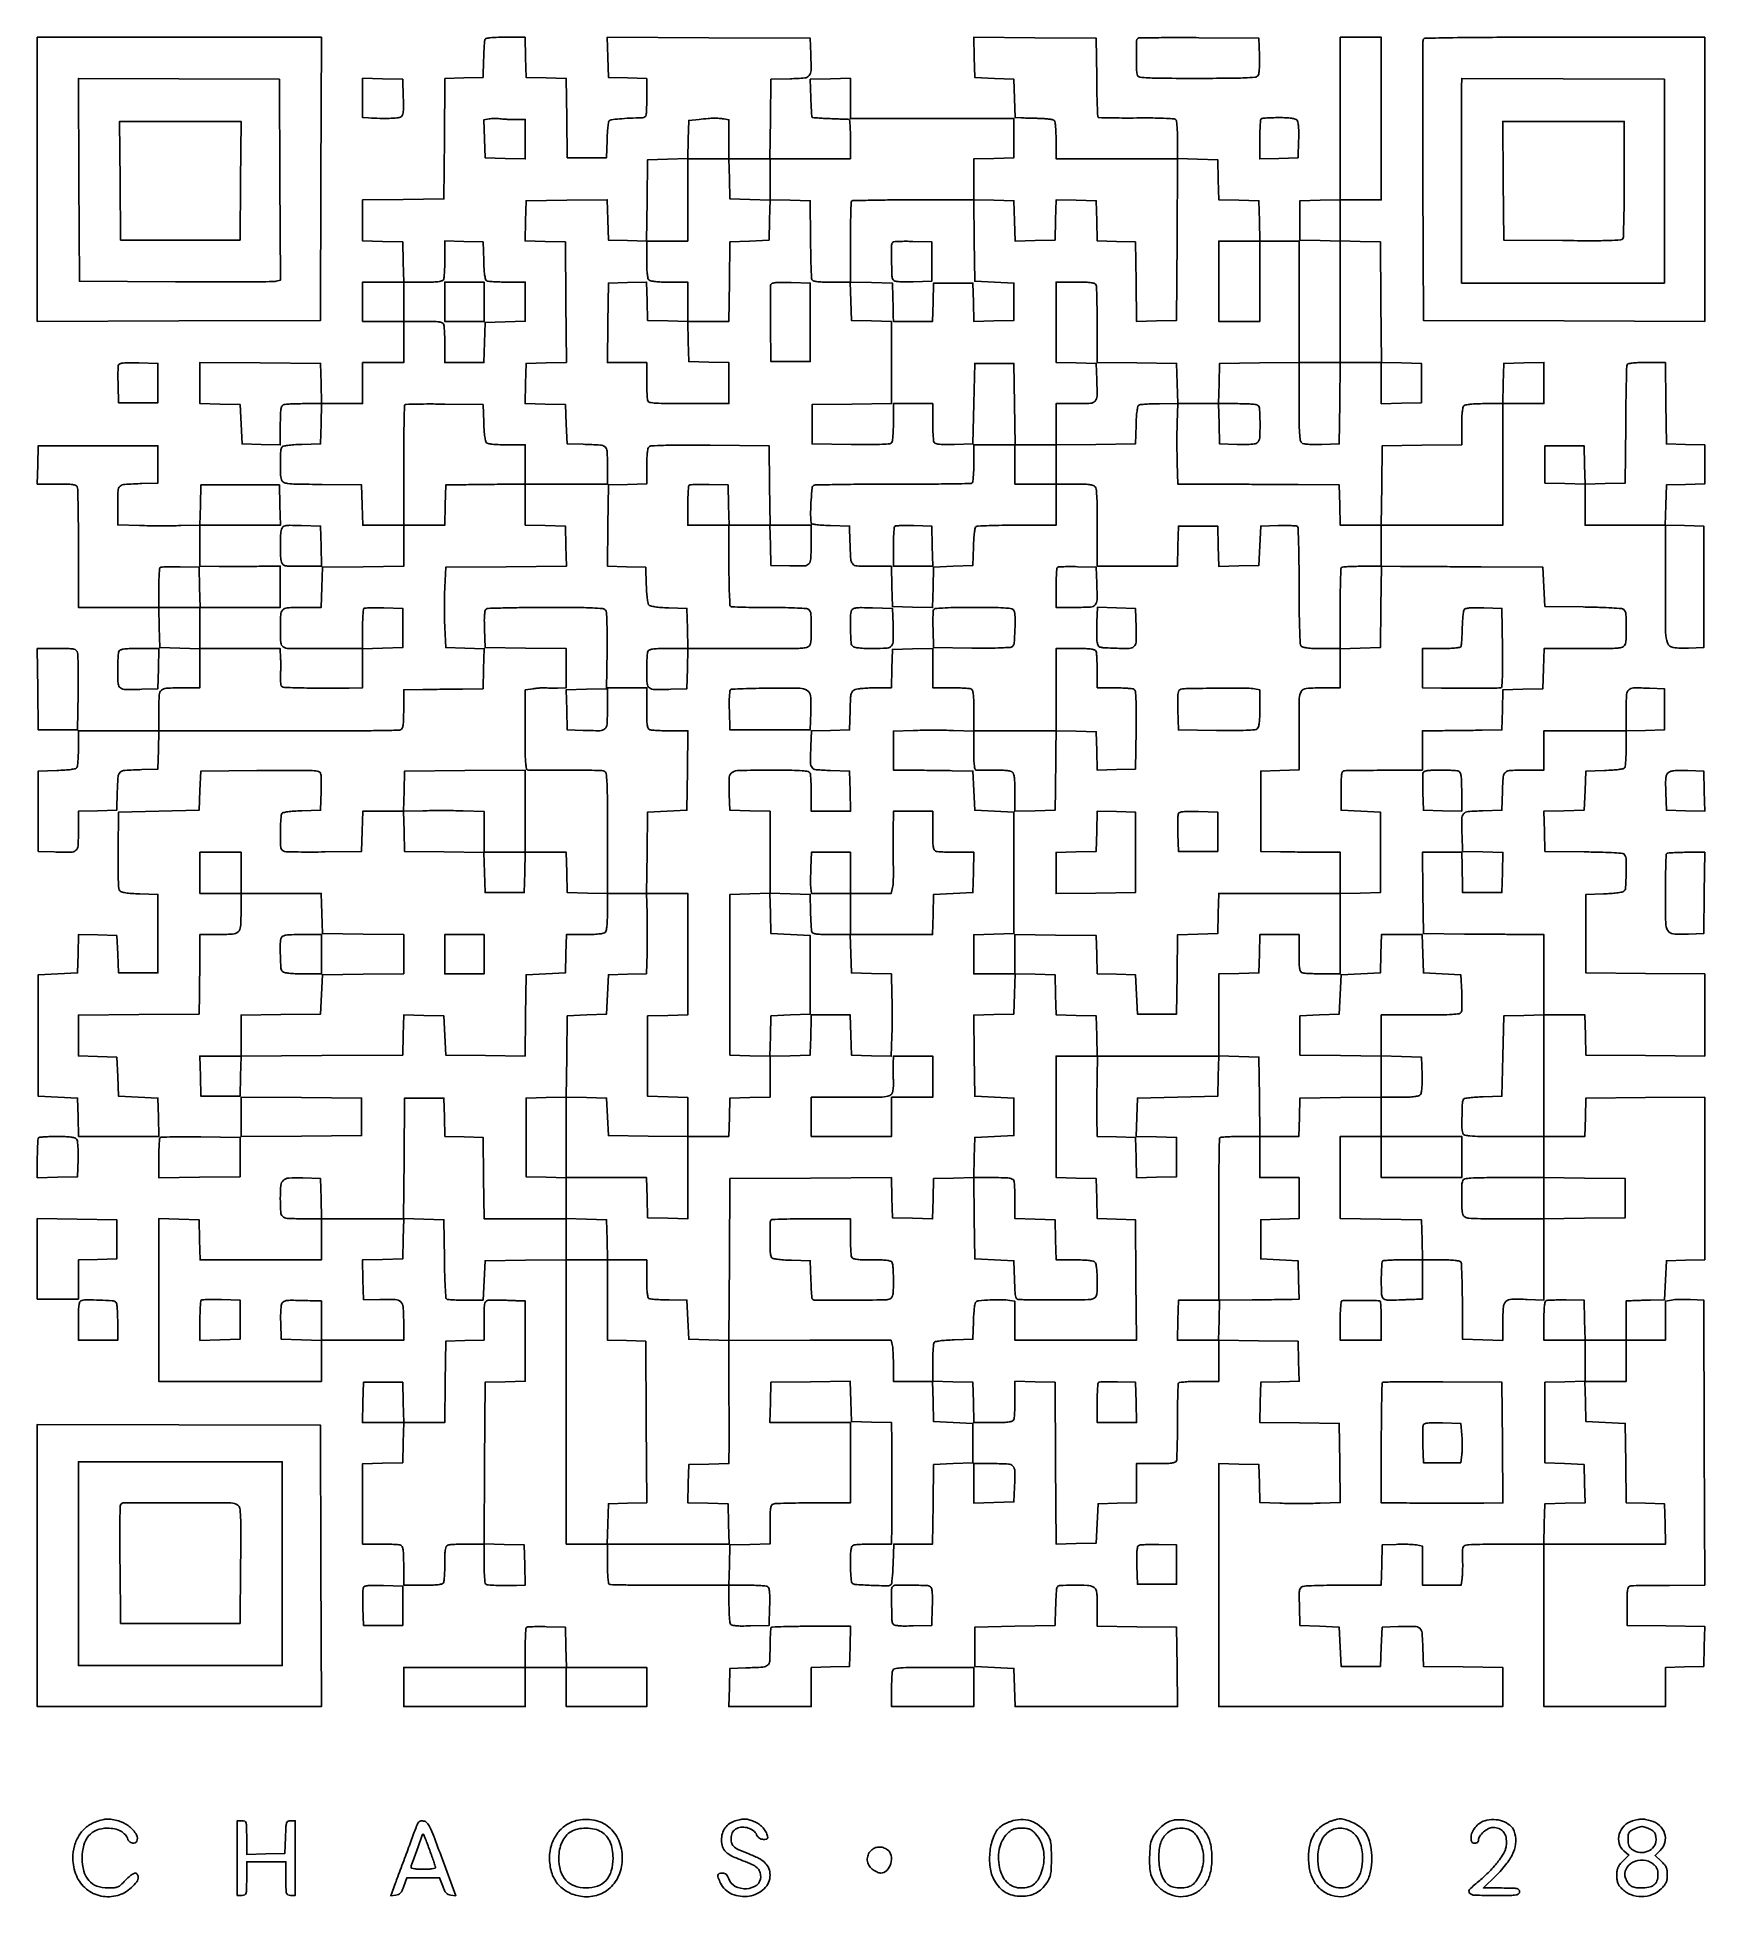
# Model space of a CAD drawing. Extents: x 179 to 1071, y 112 to 1107.
import ezdxf

# ---------------------------------------------------------------- set-up
doc = ezdxf.new("R2010")
doc.units = 0

msp = doc.modelspace()

# ---------------------------------------------------------------- linework, layer by layer
for points in [[(418.485282, 1105.75, 0.066498), (418.295521, 1104.877413, 0.003647), (418.08776, 1102.076562, 0.005607), (417.901725, 1098.730129, 0.004064), (417.766667, 1095), (417.5, 1085.5), (407.263807, 1085.215169), (397.027614, 1084.930339), (396.763807, 1052.715169), (396.5, 1020.5), (374.75, 1020.230498), (353, 1019.960995), (353, 1009.014329), (353, 998.067663), (363.75, 997.783832), (374.5, 997.5), (374.783832, 986.75), (375.067663, 976), (364.033832, 976), (353, 976), (353, 965.5), (353, 955), (364, 955), (375, 955), (375, 944), (375, 933), (364, 933), (353, 933), (353, 922), (353, 911), (342.033832, 911), (331.067663, 911), (330.783832, 921.75), (330.5, 932.5), (298.25, 932.763853), (266, 933.027706), (266, 922.047685), (266, 911.067663), (276.75, 910.783832), (287.5, 910.5), (288, 900), (288.5, 889.5), (298.75, 889.215017), (309, 888.930034), (309, 899.358028, -0.005326), (309.059519, 904.945911, -0.030277), (309.302474, 907.908024, -0.062914), (309.767284, 909.600436, -0.205495), (310.581787, 910.393011, -0.0721), (311.638889, 910.632128, -0.005887), (314.475463, 910.821697, -0.007809), (317.880092, 910.955696, -0.00593), (321.615619, 911), (331.067663, 911), (330.783832, 900.25), (330.5, 889.5), (320.535034, 889.211195, 0.00836), (316.199826, 889.012968, 0.019108), (312.944063, 888.684251, 0.01918), (310.589, 888.262532, 0.199883), (309.800347, 887.711195, 0.132123), (309.204932, 885.80927, 0.007657), (309.04897, 879.659933, 0.011306), (309.124975, 873.612316, 0.056739), (309.62517, 870.269563, 0.211071), (310.679986, 868.959617, 0.09083), (312.8718, 868.291986, 0.024017), (317.459037, 867.986547, 0.001427), (331.361515, 867.769563), (352.5, 867.5), (352.783832, 856.75), (353.067663, 846), (364.033832, 846), (375, 846), (375, 835.019502), (375, 824.039005), (353.25, 823.769502), (331.5, 823.5), (331.216168, 812.75), (330.932337, 802), (320.5828, 802, 0.013037), (312.692903, 801.794241, 0.197285), (310.265203, 800.646245, 0.176248), (309.203393, 798.067549, 0.010006), (309.013655, 789.317388, 0.022962), (309.288953, 783.099592, 0.225309), (310.58819, 780.899237, 0.145709), (313.436906, 780.002972, 0.008226), (322.785381, 780.012486, -0.002164), (327.244461, 780.071083, -0.001219), (332.657268, 780.105589, -0.001216), (338.120922, 780.113817, -0.001991), (342.75, 780.091103), (353, 780), (353, 769.5), (353, 759), (345.75, 758.839658, -0.006461), (335.133415, 758.742087, -0.004517), (323.164529, 758.894882, -0.001156), (311.28144, 759.181437, -0.132557), (309.80029, 759.623428, -0.196047), (309.438595, 760.119462, -0.02664), (309.191433, 761.407499, -0.027399), (309.058111, 763.03908, -0.019945), (309.082031, 764.85977, 0.007291), (309.164873, 767.013708, 0.003889), (309.20774, 769.67912, 0.00387), (309.209271, 772.402423, 0.00602), (309.164151, 774.75), (309, 780), (287.5, 780), (266, 780), (266, 791), (266, 802), (287.5, 802), (309, 802), (309, 813.074508), (309, 824.149017), (297.75, 823.990942, -0.001625), (292.698044, 823.936374, -0.001022), (286.79375, 823.90385, -0.001025), (280.984362, 823.89563, -0.001879), (276.25, 823.916434), (266, 824), (266, 835), (266, 846), (287.533832, 846), (309.067663, 846), (308.783832, 856.75), (308.5, 867.5), (287.5, 867.5), (266.5, 867.5), (266.216508, 856.783492), (265.933016, 846.066984), (255.716508, 845.783492, -0.004748), (250.961439, 845.696723, -0.002495), (245.049537, 845.674497, -0.002482), (238.99221, 845.712023, -0.003816), (233.75, 845.81054), (222, 846.121081), (222, 856.541488, -0.011706), (222.185952, 864.482718, -0.200324), (223.278393, 866.789794, -0.169613), (225.759681, 867.830436, -0.007898), (235, 868.24922), (243.5, 868.5), (243.5, 878.5), (243.5, 888.5), (211.5, 888.5), (179.5, 888.5), (179.215017, 878.25), (178.930034, 868), (189.358028, 868, -0.005326), (194.945911, 867.940481, -0.030277), (197.908024, 867.697526, -0.062914), (199.600436, 867.232716, -0.205495), (200.393011, 866.418213, -0.086353), (200.638636, 865.16888, -0.000865), (200.821697, 856.071975, -0.002793), (200.956125, 845.574492, -0.001805), (201, 833.418213), (201, 802), (222.466168, 802), (243.932337, 802), (244.216168, 791.25), (244.5, 780.5), (255.25, 780.216168), (266, 779.932337), (266, 769.466168), (266, 759), (257.25, 758.986345, 0.009397), (248.013049, 758.798314, 0.177077), (245.374267, 757.714658, 0.197977), (244.20366, 755.226269, 0.012204), (244, 746.883369), (244, 736), (222.5, 736), (201, 736), (200.984687, 726.75, -0.007698), (200.922759, 723.118512, -0.010614), (200.747767, 719.861399, -0.007503), (200.50451, 717.163074, -0.115815), (200.199653, 716.288805, -0.199883), (199.411, 715.737468, -0.01918), (197.055937, 715.315749, -0.019108), (193.800174, 714.987032, -0.00836), (189.464966, 714.788805), (179.5, 714.5), (179.5, 693), (179.5, 671.5), (188, 671.204946, 0.009911), (196.962726, 671.07159, 0.179309), (199.601462, 672.064186, 0.203503), (200.787682, 674.491055, 0.013279), (201, 682.484069), (201, 692.930034), (211.25, 693.215017), (221.5, 693.5), (221.784869, 703.7397, -0.012174), (222.190479, 711.50884, -0.196929), (223.34273, 713.803333, -0.165236), (225.85434, 714.832838, -0.008001), (235, 715.24922), (243.5, 715.5), (243.784983, 725.75), (244.069966, 736), (276.284983, 736.049954, -0.000323), (290.90664, 736.063181, -0.000192), (308.314423, 736.060984, -0.000193), (325.662201, 736.04544, -0.000333), (340.083264, 736.017356, 0.001904), (352.308744, 736.03196, 0.002937), (362.878549, 736.146933, 0.000948), (372.021829, 736.317447, 0.086682), (373.333264, 736.574391, 0.193459), (374.202381, 737.381793, 0.072642), (374.694522, 739.001576, 0.032387), (374.941628, 741.895221, 0.00511), (375, 747.606989), (375, 758), (385.25, 758.097508, 0.000362), (389.967406, 758.1458, 0.000201), (395.720312, 758.211168, 0.0002), (401.54442, 758.282022, 0.000324), (406.5, 758.347508), (417.5, 758.5), (417.783473, 769.214647), (418.066946, 779.929295), (407.783473, 780.214647), (397.5, 780.5), (397, 791.25, -0.007319), (396.844124, 796.143845, -0.004301), (396.79375, 802, -0.004301), (396.844124, 807.856155, -0.007319), (397, 812.75), (397.5, 823.5), (429.783691, 823.763898), (462.067381, 824.027795), (461.783691, 834.763898), (461.5, 845.5), (450.75, 845.783832), (440, 846.067663), (440, 857.033832), (440, 868), (462, 868), (484, 868), (484, 877.980948, 0.012757), (483.806529, 885.562836, 0.204171), (482.705511, 887.820007, 0.164941), (480.216036, 888.835243, 0.007697), (471, 889.24922), (462.5, 889.5), (462, 900), (461.5, 910.5), (450.716515, 910.784171), (439.93303, 911.068343), (440.216515, 921.784171), (440.5, 932.5), (451.263808, 932.783972), (462.027617, 933.067944), (461.763808, 965.283972), (461.5, 997.5), (450.716515, 997.784171), (439.93303, 998.068343), (440.216515, 1008.784171), (440.5, 1019.5), (462.215971, 1019.769408), (483.931943, 1020.038815), (484.215971, 1009.269408), (484.5, 998.5), (494.75, 998.215017), (505, 997.930034), (505, 988.165017, 0.00874), (505.074375, 983.910654, 0.018513), (505.311444, 980.622935, 0.019392), (505.672291, 978.199003, 0.150838), (506.2, 977.2, 0.150969), (507.200304, 976.671932, 0.019349), (509.630442, 976.311224, 0.018472), (512.928253, 976.074295, 0.008695), (517.2, 976), (527, 976), (527, 965.466168), (527, 954.932337), (516.25, 955.216168), (505.5, 955.5), (505.214635, 965.784593), (504.92927, 976.069185), (494.714635, 975.784593), (484.5, 975.5), (484.230112, 954.25), (483.960225, 933), (494.480112, 933), (505, 933), (505, 923.581787, 0.005951), (505.044305, 919.859224, 0.007831), (505.178303, 916.465525, 0.005915), (505.367894, 913.638111, 0.07203), (505.606989, 912.581787, 0.258697), (506.662537, 911.696146, 0.030015), (509.835307, 911.275578, 0.015901), (515.485827, 911.049566, 0.002045), (527.606989, 911), (549, 911), (549, 921.966168), (549, 932.932337), (538.25, 933.216168), (527.5, 933.5), (527.216168, 944.25), (526.932337, 955), (537.946281, 955), (548.960225, 955), (549.230112, 976.25), (549.5, 997.5), (560, 998), (570.5, 998.5), (570.784171, 1009.283485), (571.068343, 1020.06697), (581.784171, 1019.783485), (592.5, 1019.5), (592.657243, 999.212913, 0.002528), (592.758169, 991.332637, 0.003791), (592.933199, 984.455427, 0.001596), (593.146108, 978.579611, 0.081932), (593.375858, 977.462913, 0.218723), (594.126665, 976.729434, 0.051389), (595.876108, 976.300625, 0.028359), (598.814423, 976.06215, 0.00607), (603.933632, 976), (613.930034, 976), (614.215017, 965.75), (614.5, 955.5), (625.25, 955.216168), (636, 954.932337), (636, 932.986056), (636, 911.039775), (614.75, 910.769888), (593.5, 910.5), (593.5, 900), (593.5, 889.5), (614.428109, 889.22917, 0.002701), (624.928451, 889.150006, 0.012029), (631.091209, 889.285113, 0.012869), (635.095412, 889.572759, 0.230932), (636.162796, 890.22917, 0.115844), (636.482259, 891.147219, 0.007444), (636.73694, 893.990756, 0.010563), (636.920078, 897.422631, 0.007655), (636.984687, 901.25), (637, 911), (647.5, 911), (658, 911), (658.015313, 901.25, 0.007755), (658.080714, 897.421391, 0.010675), (658.266219, 893.985645, 0.007585), (658.524351, 891.139851, 0.115445), (658.847958, 890.211769, 0.19692), (659.705135, 889.604266, 0.033714), (661.717063, 889.278982, 0.023663), (664.804805, 889.138177, 0.006827), (669.582645, 889.211769), (679.5, 889.5), (680, 911), (680.5, 932.5), (691, 932.5), (701.5, 932.5), (701.769502, 910.75), (702.039005, 889), (691.019502, 889), (680, 889), (680, 879.059017, -0.009212), (679.928488, 875.17793, -0.014314), (679.709459, 871.837394, -0.009107), (679.402963, 869.119935, -0.225378), (679.003676, 868.502272, -0.135465), (678.145508, 868.251516, -0.000387), (666.181756, 868.08137, -0.002251), (652.64066, 867.960237, -0.001399), (636.753676, 867.934102, 0.001826), (620.848776, 867.89437, 0.002909), (607.249207, 867.731596, 0.000629), (595.319073, 867.504364, 0.138081), (594.243623, 867.177889, 0.231069), (593.488698, 865.939559, 0.006506), (592.974274, 859.546441, 0.013915), (592.712252, 852.908499, 0.022787), (592.903193, 847.284983, 0.319638), (593.394267, 846.699891, 0.027463), (595.419919, 846.291631, 0.022213), (598.533309, 845.980665, 0.006834), (603.25, 845.784983), (613.5, 845.5), (613.75078, 837, 0.00791), (614.169857, 827.758299, 0.169892), (615.21204, 825.277454, 0.200091), (617.52214, 824.185518, 0.011647), (625.48522, 824), (635.932337, 824), (636.216168, 813.25), (636.5, 802.5), (647.215829, 802.216515), (657.931657, 801.93303), (658.215829, 812.716515), (658.5, 823.5), (669, 824), (679.5, 824.5), (679.788805, 834.464966, -0.00836), (679.987032, 838.800174, -0.019108), (680.315749, 842.055937, -0.01918), (680.737468, 844.411, -0.199883), (681.288805, 845.199653, -0.131294), (682.274703, 845.510062, -0.002049), (688.239524, 845.747767, -0.005289), (695.209892, 845.923129, -0.003459), (703.25, 845.984687), (724, 846), (724, 857), (724, 868), (733.877555, 868, -0.007322), (738.664603, 867.929898, -0.024326), (741.801987, 867.684911, -0.035594), (743.877128, 867.269166, -0.153485), (744.921442, 866.594656, -0.146924), (745.461513, 865.320694, -0.011711), (745.778591, 861.63348, -0.012327), (745.971982, 856.507634, -0.004672), (745.998595, 849.344656, 0.000412), (745.967775, 842.93016, 0.000462), (745.948917, 836.759055, 0.000424), (745.942172, 831.505692, 0.002493), (745.954708, 828.75), (746, 824), (767.466168, 824), (788.932337, 824), (789.216168, 834.75), (789.5, 845.5), (800, 845.5), (810.5, 845.5), (810.784171, 834.716515), (811.068343, 823.93303), (821.784171, 824.216515), (832.5, 824.5), (833, 835), (833.5, 845.5), (842.910352, 845.789648, -0.008554), (846.576861, 845.839748, -0.01252), (849.802781, 845.747844, -0.007954), (852.467198, 845.562564, -0.176825), (853.159403, 845.240597, -0.190815), (853.500919, 844.451171, -0.000936), (853.761359, 835.575262, -0.004062), (853.957835, 825.416073, -0.002538), (854.030869, 813.515073, 0.002235), (854.10744, 799.672706, 0.006218), (854.325598, 789.951418, 0.003398), (854.629396, 782.664969, 0.162472), (855.154264, 781.314124, 0.162463), (856.142805, 780.699907, 0.028659), (858.323491, 780.310864, 0.02211), (861.514235, 780.071011, 0.007704), (866.122445, 780), (876, 780), (876, 769.5), (876, 759), (867.25, 758.986345, 0.016213), (857.830071, 758.666096, 0.248296), (855.149679, 757.011072, 0.12992), (854.119218, 753.323597, 0.003526), (854, 736.418352), (854, 715.069966), (843.75, 714.784983), (833.5, 714.5), (833.5, 693), (833.5, 671.5), (844, 671.296894, 0.001202), (848.797098, 671.215634, 0.000693), (854.573437, 671.139675, 0.000692), (860.373532, 671.079466, 0.001159), (865.25, 671.046894), (876, 671), (876, 660), (876, 649), (843.533832, 649), (811.067663, 649), (810.783832, 638.25), (810.5, 627.5), (799.76979, 627.216369), (789.03958, 626.932738), (788.76979, 605.716369), (788.5, 584.5), (778, 584.5), (767.5, 584.5), (767, 595), (766.5, 605.5), (756.284601, 605.784601), (746.069202, 606.069202), (745.784601, 616.284601), (745.5, 626.5), (723.75, 626.769502), (702, 627.039005), (702, 616.519502), (702, 606), (691, 606), (680, 606), (680, 616.466168), (680, 626.932337), (690.75, 627.216168), (701.5, 627.5), (701.5, 660), (701.5, 692.5), (691, 693), (680.5, 693.5), (680, 704), (679.5, 714.5), (668.5, 714.677892, 0.000681), (663.544418, 714.751286, 0.000421), (657.720313, 714.82471, 0.000422), (651.967405, 714.887533, 0.00076), (647.25, 714.927892), (637, 715), (637, 725.435662), (637, 735.871323), (647.599893, 736.185662, -0.004692), (652.445953, 736.283863, -0.002696), (658.287974, 736.3159, -0.002693), (664.158517, 736.28481, -0.004492), (669.099893, 736.187616), (680, 735.875232), (680, 725.437616, 0.006054), (680.060659, 720.428068, 0.023556), (680.281575, 717.335799, 0.034362), (680.642888, 715.427485, 0.325964), (681.25, 714.931729, 0.01441), (682.088167, 714.910146, 0.000891), (684.577099, 714.922233, 0.001321), (687.542647, 714.949758, 0.000979), (690.820975, 714.99527, -0.011128), (694.372164, 714.972485, -0.01976), (697.29094, 714.773153, -0.020842), (699.521941, 714.437386, -0.126079), (700.570975, 713.941096, -0.151307), (701.261372, 712.882105, -0.037351), (701.68404, 710.82591, -0.024828), (701.93022, 707.693169, -0.007194), (702, 702.843724), (702, 692.932337), (712.75, 693.216168), (723.5, 693.5), (723.677892, 704.5, 0.000684), (723.751286, 709.457938, 0.000422), (723.82471, 715.289626, 0.000423), (723.88753, 721.053324, 0.00076), (723.927892, 725.783832), (724, 736.067663), (734.75, 735.783832), (745.5, 735.5), (745.785365, 725.215407), (746.07073, 714.930815), (756.285365, 715.215407), (766.5, 715.5), (766.77083, 736.428109, 0.002701), (766.849994, 746.928451, 0.012029), (766.714887, 753.091209, 0.012869), (766.427241, 757.095412, 0.230932), (765.77083, 758.162796, 0.114378), (764.862447, 758.481845, 0.00801), (762.156119, 758.73694, 0.011016), (758.885742, 758.920046, 0.008061), (755.25, 758.984687), (746, 759), (746, 767.918213, 0.006277), (745.955669, 771.449196, 0.008159), (745.821697, 774.68135, 0.006338), (745.631778, 777.373807, 0.070946), (745.393011, 778.418213, 0.205218), (744.601595, 779.23239, 0.063068), (742.913621, 779.69735, 0.030363), (739.960143, 779.940414, 0.005351), (734.393011, 780), (724, 780), (724, 758), (724, 736), (702, 736), (680, 736), (680, 746.893011, 0.005003), (679.941329, 752.756842, 0.029178), (679.699767, 755.833669, 0.06089), (679.236951, 757.585285, 0.209079), (678.418213, 758.393011, 0.07203), (677.361889, 758.632106, 0.005915), (674.534475, 758.821697, 0.007831), (671.140776, 758.955695, 0.005951), (667.418213, 759), (658, 759), (658, 769.533832), (658, 780.067663), (647.25, 779.783832), (636.5, 779.5), (636.215017, 769.25), (635.930034, 759), (627.530117, 759, 0.010376), (624.128717, 758.929404, 0.011568), (620.854577, 758.717475, 0.010948), (618.080031, 758.411969, 0.058004), (616.600505, 758.038212, 0.099971), (615.143398, 757.119393, 0.141871), (614.377259, 755.802936, 0.05039), (614.02019, 753.349119, 0.004018), (613.785405, 746.788212), (613.5, 736.5), (603.325075, 736.215846), (593.15015, 735.931691), (592.825075, 727.715846, 0.008085), (592.615904, 718.76982, 0.174442), (593.476911, 716.321778, 0.205763), (595.65823, 715.182477, 0.011872), (603.360122, 714.783767), (613.5, 714.5), (613.783832, 703.75), (614.067663, 693), (603.533832, 693), (593, 693), (593, 702.418213, 0.005798), (592.956867, 706.137797, 0.007674), (592.826368, 709.522303, 0.005715), (592.641901, 712.342536, 0.072543), (592.408912, 713.376775, 0.261022), (591.380199, 714.232295, 0.027963), (588.186586, 714.640655, 0.015723), (582.583958, 714.863888, 0.002167), (570.91605, 714.911093, 0.003597), (554.378434, 714.787353, 0.1312), (550.757385, 713.763388, 0.255651), (549.197841, 711.124234, 0.016961), (549.204946, 702), (549.5, 693.5), (560.25, 693.216168), (571, 692.932337), (571, 671), (571, 649.067663), (560.25, 648.783832), (549.5, 648.5), (549.5, 605.5), (549.5, 562.5), (560.25, 562.216168), (571, 561.932337), (571, 551), (571, 540.067663), (560.25, 539.783832), (549.5, 539.5), (549.215017, 529.25), (548.930034, 519), (537.965017, 519), (527, 519), (527, 529.466168), (527, 539.932337), (516.25, 540.216168), (505.5, 540.5), (505.5, 562), (505.5, 583.5), (516.25, 583.783832), (527, 584.067663), (527, 616.533832), (527, 649), (515.980498, 649), (504.960995, 649), (505.230498, 670.75), (505.5, 692.5), (516, 693), (526.5, 693.5), (526.769888, 714.75), (527.039775, 736), (517.601675, 736, -0.005938), (513.871491, 736.044304, -0.007818), (510.471367, 736.178303, -0.005899), (507.638569, 736.367881, -0.072071), (506.581787, 736.606989, -0.209079), (505.763049, 737.414715, -0.06089), (505.300233, 739.166331, -0.029178), (505.058671, 742.243158, -0.005003), (505, 748.106989), (505, 759), (494.5, 759), (484, 759), (484, 748.019052, -0.012012), (483.797463, 739.589499, -0.198837), (482.62365, 737.100035, -0.184986), (479.996779, 736.075705, -0.010167), (471, 736.204946), (462.5, 736.5), (462.216515, 747.215829), (461.93303, 757.931657), (472.716515, 758.215829), (483.5, 758.5), (483.771094, 778.87212, 0.003345), (483.833319, 788.276081, 0.010005), (483.70418, 794.705807, 0.008655), (483.441468, 799.27761, 0.155745), (482.89865, 800.62212, 0.201359), (481.443238, 801.381058, 0.010101), (475.970261, 801.726651, 0.009186), (467.289405, 801.939285, 0.001655), (451.127555, 801.984687, 0.002492), (439.294862, 801.919788, 0.003903), (429.118427, 801.733781, 0.001133), (420.290813, 801.48346, 0.134492), (419.211769, 801.152042, 0.19692), (418.604266, 800.294865, 0.033714), (418.278982, 798.282937, 0.023663), (418.138177, 795.195195, 0.006827), (418.211769, 790.417355), (418.5, 780.5), (440.25, 780.230498), (462, 779.960995), (462, 769.480498), (462, 759), (457.25, 758.884846, -0.004708), (455.29147, 758.855812, -0.004721), (453.334631, 758.863707, -0.004619), (451.628, 758.902479, -0.018749), (450.591296, 758.97459, 0.035048), (449.575157, 759.012075, 0.009516), (447.968018, 758.928064, 0.009581), (446.143373, 758.762631, 0.009818), (444.341296, 758.528472), (440, 757.877454), (440, 736.438727, 0.001676), (440.043445, 723.477616, 0.01865), (440.270872, 718.312199, 0.05123), (440.751436, 715.725186, 0.326394), (441.75, 714.960106, 0.005987), (443.011099, 714.946462, 0.000168), (448.441294, 714.95456, 0.000344), (454.828617, 714.970626, 0.000236), (462.071427, 714.997246, -0.003264), (469.309152, 714.980021, -0.004772), (475.680579, 714.862438, -0.002404), (481.075078, 714.685408, -0.082384), (482.321427, 714.430151, -0.273859), (483.316346, 713.173771, -0.021117), (483.732093, 708.713368, -0.011524), (483.955454, 700.642117, -0.001155), (484, 681.359179), (484, 648.932337), (473.25, 649.216168), (462.5, 649.5), (462.216168, 660.25), (461.932337, 671), (450.966168, 671), (440, 671), (440, 692.970297), (440, 714.940594), (407.75, 714.720297), (375.5, 714.5), (375.216168, 703.75), (374.932337, 693), (364, 693), (353.067663, 693), (352.783832, 682.25), (352.5, 671.5), (333, 671.216289, -0.002788), (325.365834, 671.14779, -0.003942), (318.567187, 671.178292, -0.002293), (312.840683, 671.275402, -0.054895), (311.25, 671.485341, -0.124616), (309.99423, 672.153307, -0.153548), (309.327574, 673.293006, -0.052103), (309.057458, 675.52481, -0.004498), (309.015313, 681.269052, -0.007714), (309.077242, 684.893238, -0.010632), (309.252233, 688.144198, -0.007525), (309.495505, 690.837284, -0.115758), (309.800347, 691.711195, -0.199883), (310.589, 692.262532, -0.01918), (312.944063, 692.684251, -0.019108), (316.199826, 693.012968, -0.00836), (320.535034, 693.211195), (330.5, 693.5), (330.784677, 703.722245, 0.003517), (330.921247, 710.284842, 0.049504), (330.721112, 712.629412, 0.16382), (330.071927, 713.793177, 0.129118), (328.784677, 714.463973, 0.052737), (327.07993, 714.666417, 0.001055), (318.358624, 714.759851, 0.002494), (308.161712, 714.796715, 0.001671), (296.5, 714.741729), (266.5, 714.5), (266, 704), (265.5, 693.5), (244, 693), (222.5, 692.5), (222.228906, 672.12788, 0.003434), (222.169403, 662.886818, 0.009597), (222.296548, 656.40814, 0.00767), (222.551027, 651.713703, 0.157081), (223.072231, 650.412967, 0.156981), (224.057838, 649.78587, 0.026314), (226.279966, 649.329368, 0.021626), (229.451498, 648.989503, 0.008499), (233.843326, 648.785086), (243.5, 648.5), (243.5, 627.5), (243.5, 606.5), (233, 606.5), (222.5, 606.5), (222, 616.5), (221.5, 626.5), (211.285365, 626.784593), (201.07073, 627.069185), (200.785365, 616.784593), (200.5, 606.5), (190, 606), (179.5, 605.5), (179.5, 573), (179.5, 540.5), (190, 540), (200.5, 539.5), (200.784983, 529.25), (201.069966, 519), (222.569966, 519), (244.069966, 519), (243.784983, 529.25), (243.5, 539.5), (233, 540), (222.5, 540.5), (222, 551), (221.5, 561.5), (211.25, 561.784983), (201, 562.069966), (201, 573.02113), (201, 583.972294), (233.25, 584.236147), (265.5, 584.5), (265.703106, 595, 0.001202), (265.784366, 599.797098, 0.000693), (265.860325, 605.573437, 0.000692), (265.920534, 611.373532, 0.001159), (265.953106, 616.25), (266, 627), (275.065741, 627, 0.014506), (283.463935, 627.243695, 0.174589), (286.393275, 628.49504, 0.189883), (287.725392, 631.280475, 0.0177), (288, 639.035184), (288, 649), (309.466168, 649), (330.932337, 649), (331.216168, 638.25), (331.5, 627.5), (353.25, 627.230498), (375, 626.960995), (375, 616.5), (375, 606.039005), (353.25, 605.769502), (331.5, 605.5), (331, 595), (330.5, 584.5), (309.25, 584.230112), (288, 583.960225), (288, 572.980112), (288, 562), (276.966168, 562), (265.932337, 562), (266.216168, 551.25), (266.5, 540.5), (277, 540.5), (287.5, 540.5), (287.783724, 551.239403), (288.067448, 561.978805), (331.283724, 562.239403), (374.5, 562.5), (374.784171, 573.283485), (375.068343, 584.06697), (385.784171, 583.783485), (396.5, 583.5), (397, 573), (397.5, 562.5), (418.730442, 562.230169), (439.960885, 561.960338), (440.230442, 583.730169), (440.5, 605.5), (451, 606), (461.5, 606.5), (461.784983, 616.75), (462.069966, 627), (471.834983, 627, 0.00874), (476.089346, 627.074375, 0.018513), (479.377065, 627.311444, 0.019392), (481.800997, 627.672291, 0.150838), (482.8, 628.2, 0.150969), (483.328068, 629.200304, 0.019349), (483.688776, 631.630442, 0.018472), (483.925705, 634.928253, 0.008695), (484, 639.2), (484, 649), (494.435662, 649), (504.871323, 649), (505.185662, 638.400107, -0.004684), (505.283901, 633.556399, -0.002698), (505.316084, 627.722102, -0.002695), (505.285202, 621.862542, -0.004506), (505.188241, 616.934408), (504.876483, 606.068603), (494.688241, 605.784301), (484.5, 605.5), (484, 595), (483.5, 584.5), (473, 584), (462.5, 583.5), (462.230591, 561.783635), (461.961183, 540.06727), (451.230591, 539.783635), (440.5, 539.5), (440.5, 518.5), (440.5, 497.5), (451.25, 497.216168), (462, 496.932337), (462, 485.966168), (462, 475), (440.019502, 475), (418.039005, 475), (417.769502, 496.75), (417.5, 518.5), (407.284601, 518.784601), (397.069202, 519.069202), (396.784601, 529.284601), (396.5, 539.5), (386, 539.5), (375.5, 539.5), (375.236147, 507.25), (374.972294, 475), (353.019979, 475), (331.067663, 475), (330.783832, 485.75), (330.5, 496.5), (321.016285, 496.790619, 0.017925), (313.519885, 496.751542, 0.175691), (310.639426, 495.571246, 0.189346), (309.298433, 492.863334, 0.02139), (309, 485.890658, 0.012979), (309.192257, 478.485597, 0.193698), (310.260972, 476.183151, 0.179435), (312.661863, 475.172378, 0.010847), (320.606989, 475), (331, 475), (331, 464), (331, 453), (298.533832, 453), (266.067663, 453), (265.783832, 463.75), (265.5, 474.5), (254.75, 474.783832), (244, 475.067663), (244, 431.533832), (244, 388), (287.5, 388), (331, 388), (331, 399), (331, 410), (353, 410), (375, 410), (375, 419.964816, 0.017834), (374.723064, 427.726499, 0.189292), (373.384961, 430.528805, 0.179462), (370.461645, 431.751032, 0.015732), (362.295316, 431.827825), (353.5, 431.633786), (353.216515, 442.282722), (352.93303, 452.931657), (363.716515, 453.215829), (374.5, 453.5), (374.784171, 464.283485), (375.068343, 475.06697), (385.784171, 474.783485), (396.5, 474.5), (396.770909, 453.546095, 0.004016), (396.943781, 445.299226, 0.006938), (397.237774, 438.444918, 0.002365), (397.593192, 432.670365, 0.242338), (397.994572, 432.003354, 0.120518), (398.711751, 431.770697, 0.00512), (401.392379, 431.600045, 0.008538), (404.600421, 431.483669, 0.005948), (408.223664, 431.45726), (417.5, 431.5), (418, 442), (418.5, 452.5), (440.25, 452.769502), (462, 453.039005), (462, 377.019502), (462, 301), (473, 301), (484, 301), (484, 290.559017, 0.008688), (484.070915, 286.478236, 0.01366), (484.288381, 282.979164, 0.008382), (484.592258, 280.127243, 0.227378), (484.990662, 279.505771, 0.133889), (485.833175, 279.256757, 0.000638), (494.946185, 279.075296, 0.002893), (505.34044, 278.941737, 0.001818), (517.490662, 278.900097), (549, 278.906684), (549.015313, 269.203342, 0.007792), (549.080716, 265.392615, 0.010716), (549.266219, 261.971939, 0.007636), (549.52439, 259.138962, 0.115313), (549.847958, 258.211769, 0.19692), (550.705135, 257.604266, 0.033714), (552.717063, 257.278982, 0.023663), (555.804805, 257.138177, 0.006827), (560.582645, 257.211769), (570.5, 257.5), (570.788231, 267.417355, 0.006827), (570.861823, 272.195195, 0.023663), (570.721018, 275.282937, 0.033714), (570.395734, 277.294865, 0.19692), (569.788231, 278.152042, 0.11554), (568.859509, 278.475676, 0.007548), (566.004417, 278.733781, 0.010646), (562.557744, 278.919289, 0.007729), (558.716168, 278.984687), (548.932337, 279), (549.216168, 289.75), (549.5, 300.5), (560.25, 300.783832), (571, 301.067663), (571, 311.426843, -0.005377), (571.059651, 316.973908, -0.030446), (571.302822, 319.919034, -0.063217), (571.767927, 321.602718, -0.20495), (572.581787, 322.393011, -0.082815), (573.775876, 322.636501, -0.001919), (579.5499, 322.821697, -0.004216), (586.334577, 322.955997, -0.00284), (594.081787, 323), (614, 323), (614, 344.5), (614, 366), (592.466168, 366), (570.932337, 366), (571.216168, 376.75), (571.5, 387.5), (592.715968, 387.769789), (613.931935, 388.039577), (614.215968, 377.269789), (614.5, 366.5), (625.25, 366.216168), (636, 365.932337), (636.080645, 355.966168, -0.000778), (636.111626, 351.226275, -0.000367), (636.137601, 345.108812, -0.000364), (636.155426, 338.705042, -0.000514), (636.16129, 333, -0.000518), (636.155416, 327.328331, -0.000378), (636.137601, 321.028125, -0.000382), (636.111638, 315.057377, -0.000844), (636.080645, 310.5), (636, 301), (626.581787, 301, 0.005951), (622.859224, 300.955695, 0.007831), (619.465525, 300.821697, 0.005915), (616.638111, 300.632106, 0.07203), (615.581787, 300.393011, 0.19467), (614.780298, 299.644942, 0.069116), (614.312224, 298.117276, 0.033827), (614.069372, 295.475625, 0.00643), (614.015313, 290.643011, 0.007669), (614.076382, 287.053884, 0.010583), (614.248778, 283.835561, 0.007462), (614.488346, 281.169118, 0.115963), (614.788585, 280.307836, 0.238871), (616.381675, 279.362557, 0.005895), (625.114481, 278.883699, 0.006457), (633.798042, 278.622444, 0.202967), (635.742197, 279.40648, 0.168511), (636.055932, 280.050871, 0.005297), (636.377571, 283.000591, 0.00977), (636.655412, 286.533658, 0.006555), (636.841025, 290.58095), (637.18205, 301), (647.571137, 301), (657.960225, 301), (658.230112, 322.25), (658.5, 343.5), (669, 344), (679.5, 344.5), (679.5, 355), (679.5, 365.5), (669, 366), (658.5, 366.5), (658.215822, 377.284178), (657.931643, 388.068357), (668.715822, 387.784178), (679.5, 387.5), (679.783832, 376.75), (680.067663, 366), (690.426843, 366, 0.005377), (695.973908, 366.059651, 0.030446), (698.919034, 366.302822, 0.063217), (700.602718, 366.767927, 0.20495), (701.393011, 367.581787, 0.0721), (701.632128, 368.638889, 0.005887), (701.821697, 371.475463, 0.007809), (701.955696, 374.880092, 0.00593), (702, 378.615619), (702, 388.067663), (712.75, 387.783832), (723.5, 387.5), (723.760648, 344.216276), (724.021296, 300.932553), (734.760648, 301.216276), (745.5, 301.5), (746, 312), (746.5, 322.5), (756.75, 322.784983), (767, 323.069966), (767, 333.534983), (767, 344), (777.393011, 344, 0.005548), (782.847127, 344.060521, 0.028856), (785.845765, 344.300585, 0.056089), (787.591489, 344.745678, 0.213844), (788.369202, 345.519741, 0.083016), (788.603245, 346.66985, 0.001854), (788.781072, 352.332118, 0.00414), (788.910111, 358.979916, 0.002782), (788.952381, 366.576708, -0.002787), (788.994503, 374.133165, -0.004325), (789.123586, 380.65189, -0.00141), (789.299584, 386.278283, -0.130606), (789.535207, 387.056967, -0.229468), (790.126712, 387.432853, -0.007408), (793.013867, 387.722984, -0.012896), (796.515436, 387.931742, -0.00844), (800.559017, 388), (811, 388), (811, 399.019888), (811, 410.039775), (832.25, 409.769888), (853.5, 409.5), (853.783473, 398.785353), (854.066946, 388.070705), (843.783473, 387.785353), (833.5, 387.5), (833.216371, 376.769986), (832.932742, 366.039971), (854.216371, 365.769986), (875.5, 365.5), (875.769629, 344.338997), (876.039257, 323.177994), (865.269629, 322.838997, -0.004764), (860.370632, 322.731502, -0.002808), (854.515836, 322.691718, -0.002808), (848.666157, 322.717677, -0.004802), (843.78428, 322.813661), (833.068561, 323.127322), (832.78428, 333.313661), (832.5, 343.5), (821.75, 343.783832), (811, 344.067663), (811, 279.033832), (811, 214), (887, 214), (963, 214), (963, 224.480112), (963, 234.960225), (941.75, 235.230112), (920.5, 235.5), (920.215131, 245.7397, 0.013827), (919.781878, 253.54295, 0.200378), (918.533568, 255.948742, 0.174565), (915.86687, 256.925177, 0.010012), (907, 256.795054), (898.5, 256.5), (898, 246), (897.5, 235.5), (887, 235.5), (876.5, 235.5), (876, 246), (875.5, 256.5), (865, 257), (854.5, 257.5), (854.216402, 267.624582, -0.003649), (854.082373, 274.096412, -0.049436), (854.283717, 276.448844, -0.157976), (854.930901, 277.64048, -0.125186), (856.216402, 278.360928, -0.056013), (857.832433, 278.6049, -0.002377), (863.620817, 278.796996, -0.004058), (870.496775, 278.936628, -0.002874), (878.216168, 278.986345), (897.932337, 279), (898.216168, 289.75), (898.5, 300.5), (906, 300.80649, -0.008667), (909.109769, 300.879612, -0.00841), (912.251562, 300.846169, -0.008349), (915.012596, 300.724159, -0.030569), (916.75, 300.511177), (920, 299.909374), (920, 289.454687), (920, 279), (930.372192, 279), (940.744384, 279), (941.240606, 282.75, 0.020239), (941.413553, 284.643411, 0.007234), (941.511592, 287.354508, 0.007164), (941.533497, 290.334585, 0.008407), (941.466288, 293.158963, -0.00749), (941.364576, 297.127075, -0.066355), (941.576942, 298.861018, -0.160581), (942.184633, 299.803224, -0.104734), (943.347873, 300.395308, -0.056676), (944.885355, 300.625916, -0.002168), (950.669375, 300.807096, -0.003862), (957.526973, 300.939151, -0.00271), (965.25, 300.986345), (985, 301), (985, 257.5), (985, 214), (1017.5, 214), (1050, 214), (1050, 224.465017), (1050, 234.930034), (1060.25, 235.215017), (1070.5, 235.5), (1070.783625, 246.229609), (1071.06725, 256.959219), (1050.283625, 257.229609), (1029.5, 257.5), (1029.5, 268, -0.003726), (1029.547896, 274.426321, -0.042734), (1029.80104, 276.941167, -0.144262), (1030.406537, 278.126452, -0.187201), (1031.5, 278.643701, -0.014418), (1032.918206, 278.704571, -0.000504), (1038.422148, 278.776415, -0.000938), (1044.924899, 278.842534, -0.000656), (1052.256247, 278.893701), (1071.012494, 279), (1070.756247, 355.25), (1070.5, 431.5), (1063.5, 431.807779, 0.009375), (1060.58164, 431.88131, 0.008811), (1057.601562, 431.84799, 0.008811), (1054.961002, 431.725313, 0.029867), (1053.25, 431.512466), (1050, 430.909374), (1050, 420.454687), (1050, 410), (1039.5, 410), (1029, 410), (1029, 420.5), (1029, 431), (1031.75, 431.157695, -0.00512), (1033.274129, 431.229446, -0.001123), (1035.895313, 431.320057, -0.001169), (1038.92695, 431.410942, -0.001123), (1042, 431.48897), (1049.5, 431.662548), (1050, 442.081274), (1050.5, 452.5), (1060.75, 452.784983), (1071, 453.069966), (1071, 496.54903), (1071, 540.028094), (1039.25, 539.764047), (1007.5, 539.5), (1007.215017, 529.25), (1006.930034, 519), (995.965017, 519), (985, 519), (985, 551.5), (985, 584), (995.966168, 584), (1006.932337, 584), (1007.216168, 573.25), (1007.5, 562.5), (1039.25, 562.235953), (1071, 561.971906), (1071, 583.971906), (1071, 605.971906), (1039.25, 606.235953), (1007.5, 606.5), (1007.5, 627.5), (1007.5, 648.5), (1016.945876, 648.790118, 0.010217), (1020.65896, 648.980158, 0.013854), (1024.000112, 649.312947, 0.010763), (1026.740901, 649.722996, 0.131421), (1027.695876, 650.162563, 0.206727), (1028.667992, 652.074592, 0.009369), (1028.998273, 659.590914, 0.011588), (1029.013109, 667.001507, 0.13704), (1028.188593, 669.729091, 0.228384), (1027.178296, 670.35659, 0.009456), (1022.820243, 670.740282, 0.01097), (1016.461676, 671.039141, 0.003025), (1006.453905, 671.229091), (985.5, 671.5), (985.216515, 682.215829), (984.93303, 692.931657), (995.716515, 693.215829), (1006.5, 693.5), (1007, 704), (1007.5, 714.5), (1017.464966, 714.788805, 0.00836), (1021.800174, 714.987032, 0.019108), (1025.055937, 715.315749, 0.01918), (1027.411, 715.737468, 0.199883), (1028.199653, 716.288805, 0.115711), (1028.504482, 717.162416, 0.007543), (1028.747767, 719.851123, 0.010646), (1028.922757, 723.096937, 0.007727), (1028.984687, 726.715017), (1029, 735.930034), (1039.25, 736.215017), (1049.5, 736.5), (1049.5, 747.5), (1049.5, 758.5), (1041.503355, 758.796504, 0.011109), (1032.913387, 758.924033, 0.189664), (1030.343501, 757.890885, 0.194087), (1029.197133, 755.393045, 0.011716), (1029, 746.980948), (1029, 736), (1007, 736), (985, 736), (985, 725.5), (985, 715), (976.25, 714.986345, 0.00925), (967.143851, 714.803651, 0.166903), (964.462909, 713.765918, 0.199184), (963.217345, 711.358739, 0.014077), (962.783793, 703.642206), (962.5, 693.5), (952.2603, 693.215131, 0.013827), (944.45705, 692.781878, 0.200378), (942.051258, 691.533568, 0.174565), (941.074823, 688.86687, 0.010012), (941.204946, 680), (941.5, 671.5), (952.283485, 671.215829), (963.06697, 670.931657), (962.783485, 660.215829), (962.5, 649.5), (952, 649.5), (941.5, 649.5), (941.449748, 653, 0.00171), (941.417309, 654.824528, 0.000514), (941.355581, 657.601562, 0.000515), (941.279905, 660.717601, 0.000558), (941.199748, 663.75), (941, 671), (930.480498, 671), (919.960995, 671), (920.230498, 649.25), (920.5, 627.5), (942.5, 627.309069, 0.00012), (951.674575, 627.23164, 0.000112), (961.048437, 627.156873, 0.000111), (969.365363, 627.094255, 0.000386), (974.75, 627.059069), (985, 627), (985, 605.533832), (985, 584.067663), (974.25, 583.783832), (963.5, 583.5), (963, 562), (962.5, 540.5), (952.535034, 540.211195, 0.009511), (948.670117, 540.025556, 0.014281), (945.309486, 539.703374, 0.009082), (942.562304, 539.309784, 0.217526), (941.93078, 538.887999, 0.129433), (941.388051, 537.109211, 0.00508), (941.191523, 530.226224, 0.007264), (941.165665, 523.524343, 0.071956), (941.597272, 520.75, 0.259581), (942.636759, 519.752384, 0.044382), (945.438382, 519.276683, 0.018084), (950.763923, 519.045825, 0.00179), (963.567388, 519), (985, 519), (985, 508), (985, 497), (963.606989, 497, 0.002045), (951.485827, 496.950434, 0.015901), (945.835307, 496.724422, 0.030015), (942.662537, 496.303854, 0.258697), (941.606989, 495.418213, 0.084592), (941.117283, 492.972596, 0.007531), (941.030466, 486.672687, 0.009072), (941.151911, 480.421597, 0.056126), (941.630286, 477.25, 0.210018), (942.686797, 475.932378, 0.095019), (944.850254, 475.283355, 0.024151), (949.409311, 475.038346, 0.001349), (963.616631, 475), (985, 475), (985.000505, 453.25), (985.00101, 431.5), (976.112842, 431.845305, 0.016262), (967.756582, 431.898022, 0.179732), (964.705412, 430.672691, 0.191702), (963.297362, 427.790559, 0.01891), (963, 419.930985), (963, 409.932337), (952.25, 410.216168), (941.5, 410.5), (941.38082, 430.63382, 0.003169), (941.285248, 438.431055, 0.004865), (941.09401, 445.181209, 0.00179), (940.852713, 450.973759, 0.127779), (940.571803, 451.88382, 0.215139), (939.84812, 452.371943, 0.016162), (937.441145, 452.704426, 0.017883), (934.192825, 452.92951, 0.008355), (929.974815, 453), (920.067663, 453), (919.783832, 463.75), (919.5, 474.5), (897.75, 474.769502), (876, 475.039005), (876, 497.019502), (876, 519), (887, 519), (898, 519), (898, 508), (898, 497), (919.5, 497), (941, 497), (941, 508), (941, 519), (919.5, 519), (898, 519), (898, 529.5), (898, 540), (907.877555, 540, 0.007345), (912.653266, 540.070162, 0.024181), (915.794146, 540.314808, 0.035127), (917.875583, 540.728754, 0.154085), (918.916414, 541.399285, 0.132968), (919.412685, 542.486141, 0.020746), (919.703614, 544.849829, 0.018924), (919.84141, 548.042317, 0.009044), (919.788859, 552.149285), (919.5, 561.5), (908.75, 561.783832), (898, 562.067663), (898, 573.033832), (898, 584), (918.95031, 584, 0.00245), (930.058215, 584.054423, 0.013851), (935.977347, 584.276489, 0.01943), (939.579598, 584.65268, 0.232831), (940.70031, 585.420095, 0.112884), (940.992527, 586.406354, 0.008841), (941.118216, 589.163696, 0.011687), (941.133194, 592.492994, 0.008667), (941, 596.170095), (940.5, 605.5), (930.5, 606), (920.5, 606.5), (920.215017, 616.75), (919.930034, 627), (909, 627), (898.069966, 627), (897.784983, 616.75), (897.5, 606.5), (887, 606), (876.5, 605.5), (876, 595), (875.5, 584.5), (865, 584), (854.5, 583.5), (854.5, 573), (854.5, 562.5), (876.25, 562.230498), (898, 561.960995), (898, 551), (898, 540.039005), (876.25, 539.769502), (854.5, 539.5), (854.215017, 529.25), (853.930034, 519), (843.484905, 519), (833.039775, 519), (832.769888, 540.25), (832.5, 561.5), (821.75, 561.783832), (811, 562.067663), (811, 584), (811, 605.932337), (821.75, 606.216168), (832.5, 606.5), (832.784983, 616.75), (833.069966, 627), (843.534983, 627), (854, 627), (854, 617.106989, 0.005748), (854.060597, 611.836306, 0.031643), (854.305311, 609.006334, 0.0653), (854.772413, 607.381554, 0.201158), (855.581787, 606.606989, 0.07203), (856.638111, 606.367894, 0.005915), (859.465525, 606.178303, 0.007831), (862.859224, 606.044305, 0.005951), (866.581787, 606), (876, 606), (876, 627.466168), (876, 648.932337), (886.75, 649.216168), (897.5, 649.5), (897.5, 671), (897.5, 692.5), (887, 693), (876.5, 693.5), (876.5, 704, -0.005001), (876.556017, 709.600724, -0.030039), (876.78892, 712.503494, -0.066821), (877.230626, 714.07762, -0.275213), (878, 714.63465, -0.019158), (879.1135, 714.691728, -0.000352), (885.007812, 714.763631, -0.000869), (891.881299, 714.830691, -0.000581), (899.75, 714.88465), (920, 715), (920, 725.5), (920, 736), (930.75, 736.074274, 0.00076), (935.626468, 736.115378, 0.000454), (941.426563, 736.178349, 0.000454), (947.202906, 736.251555, 0.000788), (952, 736.324274), (962.5, 736.5), (962.783492, 747.216508), (963.066984, 757.933016), (973.783492, 758.216508), (984.5, 758.5), (984.783832, 769.25), (985.067663, 780), (995.283832, 780.088447, -0.001976), (999.940459, 780.110355, -0.001152), (1005.525266, 780.101684, -0.001152), (1011.118237, 780.067228, -0.00195), (1015.80218, 780.009308, 0.008019), (1020.386942, 780.008263, 0.017993), (1023.862283, 780.188419, 0.020002), (1026.39969, 780.514404, 0.131997), (1027.55218, 781.043305, 0.205007), (1028.796381, 783.470632, 0.015788), (1029.07855, 790.955966, 0.015688), (1028.889232, 798.446527, 0.208294), (1027.67315, 800.856298, 0.152945), (1026.439333, 801.362293, 0.005658), (1021.358082, 801.740697, 0.008626), (1014.71314, 802.045023, 0.003809), (1005.92315, 802.228743), (985.5, 802.5), (985, 813), (984.5, 823.5), (951.5, 823.696464, 0.000021), (938.11425, 823.775606, 0.000023), (925.182813, 823.850942, 0.000021), (914.148716, 823.914259, 0.000118), (908.25, 823.946464), (898, 824), (898, 835), (898, 846), (930.5, 846), (963, 846), (963, 878.5), (963, 911), (974, 911), (985, 911), (985, 922.033832), (985, 933.067663), (974.25, 932.783832), (963.5, 932.5), (963.216168, 921.75), (962.932337, 911), (953.166168, 911, 0.008739), (948.911233, 910.925628, 0.018512), (945.623182, 910.688563, 0.01939), (943.199046, 910.32772, 0.150842), (942.2, 909.8, 0.150894), (941.672136, 908.800435, 0.019373), (941.311349, 906.373826, 0.018496), (941.074341, 903.081752, 0.008721), (941, 898.819888), (941, 889.039775), (919.75, 888.769888), (898.5, 888.5), (898.230112, 867.25), (897.960225, 846), (887.013944, 846), (876.067663, 846), (875.783832, 856.75), (875.5, 867.5), (853.5, 867.674642, 0.000335), (843.541064, 867.747023, 0.000202), (831.738638, 867.820119, 0.000203), (820.013361, 867.883242, 0.000355), (810.312384, 867.924642), (789.124768, 868), (788.812384, 879.25, -0.004056), (788.713112, 884.301984, -0.002552), (788.675138, 890.20625, -0.002561), (788.697181, 896.015589, -0.004692), (788.783832, 900.75), (789.067663, 911), (800, 911), (810.932337, 911), (811.216168, 900.25), (811.5, 889.5), (820.850715, 889.211141, 0.009044), (824.957683, 889.15859, 0.018924), (828.150171, 889.296386, 0.020746), (830.513859, 889.587315, 0.132968), (831.600715, 890.083586, 0.207735), (832.930207, 892.71109, 0.016944), (833.12652, 900.593716, 0.015142), (832.815746, 908.50405, 0.291576), (831.418213, 910.393011, 0.0721), (830.361111, 910.632128, 0.005887), (827.524537, 910.821697, 0.007809), (824.119908, 910.955696, 0.00593), (820.384381, 911), (810.932337, 911), (811.216168, 921.75), (811.5, 932.5), (832.75, 932.769888), (854, 933.039775), (854, 912.142332, 0.002612), (854.056829, 901.265543, 0.013226), (854.280633, 895.20306, 0.017947), (854.657212, 891.420885, 0.187901), (855.399285, 890.083586, 0.132968), (856.486141, 889.587315, 0.020746), (858.849829, 889.296386, 0.018924), (862.042317, 889.15859, 0.009044), (866.149285, 889.211141), (875.5, 889.5), (875.769502, 911.25), (876.039005, 933), (887.019502, 933), (898, 933), (898, 921.966168), (898, 910.932337), (908.75, 911.216168), (919.5, 911.5), (919.5, 922), (919.5, 932.5), (908.763809, 932.783692), (898.027617, 933.067383), (897.763809, 965.283692), (897.5, 997.5), (886.75, 997.783832), (876, 998.067663), (876, 1009.033832), (876, 1020), (887, 1020), (898, 1020), (898, 1063.5), (898, 1107), (887, 1107), (876, 1107), (876, 1063.533832), (876, 1020.067663), (865.25, 1019.783832), (854.5, 1019.5), (854.5, 1009), (854.5, 998.5), (865.25, 998.216168), (876, 997.932337), (876, 965.466168), (876, 933), (865, 933), (854, 933), (854, 965.5), (854, 998), (843.533832, 998), (833.067663, 998), (832.783832, 1008.75), (832.5, 1019.5), (821.783492, 1019.783492), (811.066984, 1020.066984), (810.783492, 1030.783492), (810.5, 1041.5), (799.75, 1041.783832), (789, 1042.067663), (788.984687, 1051.783832, 0.007329), (788.92283, 1055.593921, 0.010195), (788.747937, 1059.001388, 0.00699), (788.505236, 1061.828095, 0.117156), (788.200234, 1062.710256, 0.231845), (787.20305, 1063.320301, 0.010339), (783.057972, 1063.622217, 0.011414), (776.947799, 1063.800712, 0.003039), (767.205508, 1063.803628, -0.002336), (759.415632, 1063.794997, -0.003753), (752.773753, 1063.868514, -0.000794), (746.952848, 1063.985892, -0.193266), (746.478015, 1064.188652, -0.189189), (746.270522, 1064.664177, -0.000732), (746.053615, 1070.683885, -0.003571), (745.865491, 1077.54502, -0.002221), (745.738054, 1085.59528), (745.5, 1106.5), (712.716029, 1106.763708), (679.932058, 1107.027416), (680.216029, 1096.263708), (680.5, 1085.5), (691, 1085), (701.5, 1084.5), (701.784983, 1074.25), (702.069966, 1064), (705.284983, 1063.870082, 0.00228), (706.952285, 1063.81032, 0.000703), (709.464964, 1063.735263, 0.000704), (712.275647, 1063.65922, 0.000773), (715, 1063.593561, -0.010678), (717.580485, 1063.480189, -0.013514), (719.957813, 1063.260164, -0.011577), (721.92215, 1062.978402, -0.098743), (722.75, 1062.664462, -0.20052), (723.331477, 1061.842496, -0.02597), (723.698886, 1059.675767, -0.021469), (723.931119, 1056.505043, -0.007546), (724, 1051.940983), (724, 1042), (756.510623, 1042), (789.021245, 1042), (788.760623, 998.75), (788.5, 955.5), (777.769986, 955.216371), (767.039971, 954.932742), (766.769986, 976.216371), (766.5, 997.5), (756.283481, 997.784613), (746.066961, 998.069227), (745.783481, 1008.784613), (745.5, 1019.5), (734.784171, 1019.783485), (724.068343, 1020.06697), (723.784171, 1009.283485), (723.5, 998.5), (712.784171, 998.216515), (702.068343, 997.93303), (701.784171, 1008.716515), (701.5, 1019.5), (690.75, 1019.783832), (680, 1020.067663), (680, 1031), (680, 1041.932337), (690.75, 1042.216168), (701.5, 1042.5), (701.5, 1053), (701.5, 1063.5), (657.750323, 1063.5), (614.000647, 1063.5), (614.000323, 1074.283832), (614, 1085.067663), (603.25679, 1084.783832), (592.51358, 1084.5), (592.824199, 1074.515924, 0.003345), (592.969906, 1070.66224, 0.005268), (593.151975, 1067.356269, 0.001611), (593.348542, 1064.502619, 0.180266), (593.503844, 1064.162823, 0.178215), (593.841614, 1064.006821, 0.001819), (596.500328, 1063.803547, 0.005591), (599.58985, 1063.613341, 0.003566), (603.186435, 1063.457963, -0.00034), (606.809702, 1063.324847, -0.000504), (609.984453, 1063.202843, -0.000218), (612.698639, 1063.09461, -0.010237), (613.25, 1063.061065, -0.364868), (613.551456, 1062.762274, -0.004807), (613.779688, 1059.933563, -0.01103), (613.946033, 1056.530213, -0.006695), (614, 1052.5), (614, 1042), (592.480112, 1042), (570.960225, 1042), (571.230112, 1063.25), (571.5, 1084.5), (581.7397, 1084.784869, 0.013827), (589.54295, 1085.218122, 0.200378), (591.948742, 1086.466432, 0.174565), (592.925177, 1089.13313, 0.010012), (592.795054, 1098), (592.5, 1106.5), (538.216081, 1106.758629), (483.932162, 1107.017258), (484.216081, 1096.258629), (484.5, 1085.5), (494.75, 1085.215017), (505, 1084.930034), (505, 1074.465017, -0.003275), (504.955911, 1067.733964, -0.04944), (504.69493, 1065.411428, -0.18565), (504.017191, 1064.37204, -0.151473), (502.75, 1063.944787, 0.005763), (495.93273, 1063.698845, 0.010637), (490.400084, 1063.317266, 0.006881), (486.018835, 1062.860437, 0.168504), (484.934694, 1062.334694, 0.16276), (484.584791, 1061.633241, 0.007468), (484.246674, 1058.944174, 0.011773), (483.964061, 1055.688968, 0.008109), (483.790711, 1051.990711), (483.5, 1042.5), (473, 1042.5), (462.5, 1042.5), (462.23021, 1063.716369), (461.96042, 1084.932738), (451.23021, 1085.216369), (440.5, 1085.5), (440.216168, 1096.25), (439.932337, 1107), (429.434783, 1107, 0.006538), (424.499562, 1106.935467, 0.021883), (421.272086, 1106.709468, 0.027993), (419.160348, 1106.347759, 0.254876)], [(767.680282, 1106.346949, 0.194285), (767.101751, 1104.984713, 0.003529), (767.015373, 1096.961299, 0.00609), (767.080548, 1089.267952, 0.086655), (767.606989, 1086.581787, 0.278109), (768.793252, 1085.657545, 0.017449), (773.399546, 1085.267499, 0.0111), (781.461725, 1085.046694, 0.001295), (799.484544, 1085, 0.001588), (816.140893, 1085.052898, 0.009192), (824.935217, 1085.270471, 0.010455), (830.430382, 1085.622796, 0.200924), (831.916414, 1086.399285, 0.132968), (832.412685, 1087.486141, 0.020746), (832.703614, 1089.849829, 0.018924), (832.84141, 1093.042317, 0.009044), (832.788859, 1097.149285), (832.5, 1106.5), (800.430282, 1106.763615, 0.002002), (788.086578, 1106.815665, 0.003234), (777.581211, 1106.749961, 0.00059), (768.328827, 1106.621332, 0.194996)], [(920.460009, 1105.75, 0.090591), (920.266358, 1104.709509, 0.000109), (920.198937, 1082.982812, 0.000984), (920.176611, 1058.652573, 0.000605), (920.241394, 1030), (920.5, 955.5), (995.75, 955.243674), (1071, 954.987348), (1071, 1030.993674), (1071, 1107), (995.968615, 1107, 0.000668), (957.448289, 1106.948566, 0.003471), (936.19131, 1106.744245, 0.001205), (921.475143, 1106.465155, 0.305157)], [(308.758677, 1030.77123), (309.017354, 977.04246), (306.758677, 976.494347, -0.057902), (304.987826, 976.276519, -0.000418), (290.035361, 976.188577, -0.001589), (272.903102, 976.156579, -0.001017), (253, 976.223117), (201.5, 976.5), (201.241383, 1030.758691), (200.982767, 1085.017383), (254.741383, 1084.758691), (308.5, 1084.5)], [(353, 1074.533832), (353, 1064), (356.25, 1063.824751, 0.008159), (362.153562, 1063.602956, 0.012343), (367.295173, 1063.620705, 0.011369), (371.418471, 1063.830653, 0.087617), (373.285558, 1064.304214, 0.16087), (374.221612, 1065.162686, 0.092185), (374.716919, 1066.629044, 0.03775), (374.892164, 1069.26308, 0.005103), (374.785558, 1074.804214), (374.5, 1084.5), (363.75, 1084.783832), (353, 1085.067663)], [(1049.5, 1030), (1049.5, 975.5), (995.211905, 975.5), (940.92381, 975.5), (940.942857, 1025.75, -0.000032), (940.951538, 1045.331386, -0.000047), (940.961905, 1062.563467, -0.000022), (940.972765, 1077.239555, -0.00086), (940.980952, 1080.508612), (941, 1085.017225), (995.25, 1084.758612), (1049.5, 1084.5)], [(434.625, 1063), (440, 1063), (440, 1052.466168), (440, 1041.932337), (429.25, 1042.216168), (418.5, 1042.5), (418.215787, 1052.680276), (417.931573, 1062.860552), (420.715787, 1063.314431, -0.023572), (421.98987, 1063.460905, -0.013752), (423.526669, 1063.522137, -0.013733), (425.072205, 1063.49873, -0.02256), (426.375, 1063.384155, 0.016116), (427.842136, 1063.236057, 0.005461), (429.984375, 1063.112845, 0.005424), (432.356321, 1063.028172, 0.006209)], [(546.25, 1063.310767), (549, 1062.841089), (549, 1052.420545), (549, 1042), (560, 1042), (571, 1042), (571, 1030.966168), (571, 1019.932337), (560.25, 1020.216168), (549.5, 1020.5), (549.216168, 1031.25), (548.932337, 1042), (537.966168, 1042), (527, 1042), (527, 1020), (527, 998), (515.980498, 998), (504.960995, 998), (505.230498, 1019.75), (505.5, 1041.5), (516.215387, 1041.783481), (526.930773, 1042.066961), (527.215387, 1052.283481), (527.5, 1062.5), (533, 1063.070523, -0.005274), (537.827519, 1063.519879, -0.016036), (541.118438, 1063.685217, -0.022413), (543.729778, 1063.615506, -0.024418)], [(833.666667, 1063.333333, 0.178639), (833.399782, 1062.754233, 0.00449), (833.195833, 1059.816807, 0.009084), (833.048275, 1056.320041, 0.006002), (833, 1052.29835), (833, 1041.930034), (843.25, 1042.215017), (853.5, 1042.5), (853.788859, 1051.850715, 0.009044), (853.84141, 1055.957683, 0.018924), (853.703614, 1059.150171, 0.020746), (853.412685, 1061.513859, 0.132968), (852.916414, 1062.600715, 0.147998), (851.922993, 1063.257565, 0.037403), (850.00979, 1063.676512, 0.026324), (847.18188, 1063.926486, 0.008883), (843.044222, 1064, 0.007137), (839.657974, 1063.951661, 0.010606), (836.696324, 1063.804167, 0.006007), (834.230897, 1063.599099, 0.174334)], [(963.235953, 1030.25), (963.5, 998.5), (994.93202, 998.235498, 0.001697), (1010.901959, 998.155315, 0.00816), (1019.995146, 998.288929, 0.006635), (1026.009704, 998.555446, 0.241447), (1027.166708, 999.235498, 0.134731), (1027.492293, 1000.296498, 0.001088), (1027.738089, 1009.161365, 0.003824), (1027.920853, 1019.372002, 0.002438), (1027.984687, 1031.25), (1028, 1062), (995.485953, 1062), (962.971906, 1062)], [(680.230498, 998.25), (680.5, 976.5), (691, 976), (701.5, 975.5), (701.5, 965.5), (701.5, 955.5), (690.785353, 955.216527), (680.070705, 954.933054), (679.785353, 965.216527), (679.5, 975.5), (669, 975.5), (658.5, 975.5), (658.215017, 965.25), (657.930034, 955), (647.465017, 955), (637, 955), (636.941939, 957.75, 0.000672), (636.907715, 959.273936, 0.000147), (636.844551, 961.895313, 0.000153), (636.769679, 964.92695, 0.000147), (636.691939, 968), (636.5, 975.5), (625.25, 975.782751), (614, 976.065502), (614, 997.366084, -0.002928), (614.048092, 1005.57949, -0.004657), (614.195833, 1012.605454, -0.001225), (614.396113, 1018.711385, -0.18977), (614.666667, 1019.333333, -0.19309), (615.302963, 1019.605295, -0.000554), (624.629688, 1019.804167, -0.003122), (635.210809, 1019.95197, -0.001931), (647.647164, 1020), (679.960995, 1020)], [(417.788805, 987.535034, 0.00836), (417.987032, 983.199826, 0.019108), (418.315749, 979.944063, 0.01918), (418.737468, 977.589, 0.199883), (419.288805, 976.800347, 0.117226), (420.172107, 976.495095, 0.006962), (423.008274, 976.252233, 0.010173), (426.426877, 976.077211, 0.007309), (430.25, 976.015313), (440, 976), (440, 965.533832), (440, 955.067663), (429.25, 954.783832), (418.5, 954.5), (418.216168, 943.75), (417.932337, 933), (407.466168, 933), (397, 933), (397, 942.418213, 0.005951), (396.955695, 946.140776, 0.007831), (396.821697, 949.534475, 0.005915), (396.632106, 952.361889, 0.07203), (396.393011, 953.418213, 0.205218), (395.601595, 954.23239, 0.063068), (393.913621, 954.69735, 0.030363), (390.960143, 954.940414, 0.005351), (385.393011, 955), (375, 955), (375, 965.5), (375, 976), (385.393011, 976, 0.005351), (390.960143, 976.059586, 0.030363), (393.913621, 976.30265, 0.063068), (395.601595, 976.76761, 0.205218), (396.393011, 977.581787, 0.072102), (396.632129, 978.638915, 0.005887), (396.821697, 981.475801, 0.007809), (396.955696, 984.880803, 0.005929), (397, 988.616771), (397, 998.069966), (407.25, 997.784983), (417.5, 997.5)], [(636.699448, 997.366114, 0.196274), (636.044561, 995.807509, 0.004381), (636.033001, 987.511391, 0.005627), (636.184545, 979.374584, 0.13468), (636.847958, 977.211769, 0.19692), (637.705135, 976.604266, 0.033714), (639.717063, 976.278982, 0.023663), (642.804805, 976.138177, 0.006827), (647.582645, 976.211769), (657.5, 976.5), (657.5, 987), (657.5, 997.5), (647.449448, 997.782781, 0.006672), (643.547259, 997.840477, 0.010046), (640.145783, 997.777033, 0.005301), (637.300668, 997.636532, 0.183378)], [(571.460235, 974.75697, 0.087659), (571.263858, 973.744268, 0.00144), (571.184153, 967.962675, 0.003692), (571.160413, 961.220735, 0.002438), (571.22812, 953.47179), (571.5, 933.5), (582, 933.5), (592.5, 933.5), (592.5, 954.5), (592.5, 975.5), (582.232115, 975.785181, 0.006018), (577.152479, 975.865091, 0.02472), (574.077569, 975.724359, 0.038757), (572.174299, 975.392474, 0.2432)], [(745.393011, 974.418213, -0.082805), (745.636495, 973.224269, -0.001922), (745.821697, 967.455942, -0.00422), (745.955997, 960.677686, -0.002843), (746, 952.9381), (746, 933.039775), (767.25, 932.769888), (788.5, 932.5), (788.783832, 921.75), (789.067663, 911), (779.283832, 910.984687, 0.007284), (775.447742, 910.922791, 0.010144), (772.018212, 910.747767, 0.006928), (769.172694, 910.504931, 0.117316), (768.288805, 910.199653, 0.199883), (767.737468, 909.411, 0.01918), (767.315749, 907.055937, 0.019108), (766.987032, 903.800174, 0.00836), (766.788805, 899.464966), (766.5, 889.5), (745.25, 889.230112), (724, 888.960225), (724, 878.480112), (724, 868), (713, 868), (702, 868), (702, 878.5), (702, 889), (713, 889), (724, 889), (724, 900), (724, 911), (734.480948, 911, 0.01319), (742.50249, 911.211645, 0.203196), (744.933469, 912.397028, 0.179688), (745.928151, 915.034911, 0.009927), (745.795054, 924), (745.5, 932.5), (734.75, 932.783832), (724, 933.067663), (724, 954.533832), (724, 976), (734.393011, 976, -0.005351), (739.960143, 975.940414, -0.030363), (742.913621, 975.69735, -0.063068), (744.601595, 975.23239, -0.205218)], [(222.442274, 931.710164, 0.081166), (222.248144, 930.773814, 0.005233), (222.158783, 927.980936, 0.007531), (222.137174, 924.634259, 0.005535), (222.210159, 920.924983), (222.5, 911.5), (233, 911.5), (243.5, 911.5), (243.5, 922), (243.5, 932.5), (233.232115, 932.785181, 0.005823), (228.049899, 932.868732, 0.025951), (225.012272, 932.724596, 0.043922), (223.172333, 932.376284, 0.236652)], [(1029.471381, 931.75, 0.083261), (1029.278192, 930.748699, 0.000545), (1029.068125, 921.760937, 0.002157), (1028.883291, 911.47288, 0.001374), (1028.752766, 899.5), (1028.5, 868.5), (1017.785353, 868.216527), (1007.070705, 867.933054), (1006.785353, 878.216527), (1006.5, 888.5), (996, 888.5), (985.5, 888.5), (985.5, 878.5), (985.5, 868.5), (996.25, 868.216168), (1007, 867.932337), (1007, 856.966168), (1007, 846), (1028.5, 846), (1050, 846), (1050, 814.035184, 0.002247), (1050.114316, 788.602155, 0.084883), (1051.129105, 782.972725, 0.281139), (1054.11487, 780.583056, 0.040532), (1062.259538, 780.209712), (1070.5, 780.5), (1070.5, 813), (1070.5, 845.5), (1060.216527, 845.785353), (1049.933054, 846.070705), (1050.216527, 856.785353), (1050.5, 867.5), (1060.75, 867.784983), (1071, 868.069966), (1071, 878.5), (1071, 888.930034), (1060.75, 889.215017), (1050.5, 889.5), (1050.230498, 911.25), (1049.960995, 933), (1039.949113, 933, 0.006989), (1035.268655, 932.934574, 0.0227), (1032.173639, 932.707155, 0.029226), (1030.141211, 932.343242, 0.249611)], [(417.790118, 901.054124, 0.010217), (417.980158, 897.34104, 0.013854), (418.312947, 893.999888, 0.010763), (418.722996, 891.259099, 0.131421), (419.162563, 890.304124, 0.163434), (420.144506, 889.69658, 0.027915), (422.338284, 889.310401, 0.021862), (425.534962, 889.07111, 0.00775), (430.122445, 889), (440, 889), (440, 878.5), (440, 868), (429.75, 867.902492, 0.000362), (425.032594, 867.8542, 0.000201), (419.279688, 867.788832, 0.0002), (413.45558, 867.717978, 0.000324), (408.5, 867.652492), (397.5, 867.5), (397.216168, 856.75), (396.932337, 846), (385.966168, 846), (375, 846), (375, 877.833333, -0.002018), (375.049457, 890.086798, -0.003258), (375.201626, 900.517251, -0.000603), (375.406512, 909.699228, -0.192808), (375.686388, 910.353055, -0.192368), (376.323998, 910.626628, -0.001402), (382.21171, 910.758585, -0.005018), (389.00418, 910.823589, -0.003162), (396.936388, 910.769721), (417.5, 910.5)], [(506.213757, 887.813757, 0.147712), (505.682063, 886.821942, 0.020872), (505.315502, 884.507167, 0.019477), (505.075508, 881.370608, 0.009354), (505, 877.334983), (505, 868.069966), (494.75, 867.784983), (484.5, 867.5), (484.230596, 845.785197), (483.961191, 824.070395), (494.230596, 823.785197), (504.5, 823.5), (504.790118, 814.054124, 0.009946), (504.978014, 810.343542, 0.013559), (505.304393, 807.010194, 0.010378), (505.705244, 804.274171, 0.13239), (506.133444, 803.33921, 0.163569), (507.066292, 802.76238, 0.021361), (509.393218, 802.322531, 0.019778), (512.604268, 801.98557, 0.008873), (516.843326, 801.785086), (526.5, 801.5), (526.783832, 790.75), (527.067663, 780), (516.640821, 780, 0.005326), (511.053621, 779.940479, 0.03028), (508.091792, 779.697521, 0.062919), (506.399526, 779.232706, 0.205485), (505.606989, 778.418213, 0.070903), (505.368235, 777.374278, 0.006355), (505.178303, 774.686947, 0.008172), (505.044332, 771.460948, 0.00629), (505, 767.937265, 0.018396), (505.247889, 761.202118, 0.216958), (506.475084, 758.960401, 0.161461), (509.164284, 758.06185, 0.009253), (518, 758.204946), (526.5, 758.5), (526.783832, 769.25), (527.067663, 780), (548.783832, 780.091103, -0.000866), (557.816728, 780.113349, -0.000824), (566.999639, 780.104915, -0.000817), (575.115656, 780.070816, -0.002929), (580.300045, 780.010192, 0.008587), (584.642332, 780.008554, 0.018658), (587.971139, 780.188844, 0.020827), (590.41536, 780.516025, 0.130231), (591.550045, 781.041534, 0.204949), (592.794394, 783.46848, 0.015778), (593.078398, 790.954067, 0.015674), (592.891252, 798.445108, 0.208377), (591.676226, 800.853746, 0.154758), (590.432485, 801.358669, 0.006609), (585.649042, 801.671691, 0.009229), (579.268478, 801.886599, 0.003803), (570.619259, 801.952381, -0.00276), (562.987664, 801.994501, -0.004286), (556.405676, 802.123586, -0.001385), (550.722371, 802.299544, -0.1307), (549.943033, 802.535207, -0.246027), (549.545346, 803.206618, -0.002372), (549.267791, 809.041087, -0.006887), (549.065039, 816.026148, -0.003811), (549, 824.559017), (549, 846), (559.966168, 846), (570.932337, 846), (571.216168, 835.25), (571.5, 824.5), (581.624582, 824.216402, 0.014067), (589.370283, 824.217397, 0.209372), (591.765303, 825.347974, 0.171639), (592.807395, 827.979865, 0.008871), (592.986345, 837.25), (593, 846), (582.019888, 846), (571.039775, 846), (570.769888, 867.25), (570.5, 888.5), (538.963757, 888.763757, 0.001833), (523.455471, 888.836597, 0.007508), (514.046264, 888.705004, 0.005844), (507.62872, 888.443751, 0.185335)], [(548.783832, 856.75), (549.067663, 846), (538.033832, 846), (527, 846), (527, 856.333333, -0.006063), (527.048606, 860.341927, -0.009167), (527.197162, 863.828412, -0.004568), (527.402559, 866.755646, -0.17841), (527.671191, 867.337858, -0.183787), (528.251771, 867.598439, -0.004906), (531.10587, 867.73712, -0.009629), (534.510146, 867.803456, -0.006369), (538.421191, 867.754524), (548.5, 867.5)], [(309.639072, 843.783598, 0.054945), (309.167077, 840.701668, 0.010422), (309.04562, 835.012296, 0.010405), (309.16117, 829.323216, 0.055236), (309.630286, 826.25, 0.133842), (310.367068, 824.986552, 0.144838), (311.622381, 824.318468, 0.046615), (314.098572, 824.049393, 0.003769), (320.650463, 824), (331.067663, 824), (330.783832, 834.75), (330.5, 845.5), (320.375418, 845.783598, 0.003649), (313.903588, 845.917627, 0.049436), (311.551156, 845.716283, 0.157976), (310.35952, 845.069099, 0.125186)], [(657.783832, 834.75), (658.067663, 824), (647.533832, 824), (637, 824), (637, 834.333333, -0.006326), (637.050742, 838.343969, -0.009524), (637.20576, 841.83701, -0.00491), (637.420396, 844.763196, -0.177417), (637.700461, 845.367127, -0.182377), (638.297812, 845.637197, -0.005798), (641.000338, 845.778463, -0.010544), (644.240283, 845.841782, -0.007041), (647.950461, 845.783794), (657.5, 845.5)], [(265.783832, 812.75), (266.067663, 802), (255.033832, 802), (244, 802), (244, 812.333333, -0.005777), (244.046288, 816.339712, -0.008775), (244.187823, 819.819073, -0.004204), (244.383203, 822.747755, -0.179485), (244.639398, 823.306065, -0.184232), (245.196408, 823.555492, -0.004476), (248.060962, 823.692212, -0.009161), (251.468385, 823.7618, -0.006031), (255.389398, 823.722731), (265.5, 823.5)], [(724.699448, 823.366114, 0.177451), (724.419778, 822.762931, 0.004898), (724.205463, 819.836713, 0.009512), (724.050668, 816.343898, 0.006317), (724, 812.333333), (724, 802), (734.480948, 802, 0.01319), (742.50249, 802.211645, 0.203196), (744.933469, 803.397028, 0.179688), (745.928151, 806.034911, 0.009927), (745.795054, 815), (745.5, 823.5), (735.449448, 823.782781, 0.006672), (731.547259, 823.840477, 0.010046), (728.145783, 823.777033, 0.005301), (725.300668, 823.636532, 0.183378)], [(897.769502, 802.25), (897.5, 780.5), (886.75, 780.216168), (876, 779.932337), (876, 801.299502, -0.002919), (876.048092, 809.538437, -0.004643), (876.195833, 816.585895, -0.001218), (876.3961, 822.711254, -0.189801), (876.666667, 823.333333, -0.178606), (877.245648, 823.600209, -0.004501), (880.178645, 823.804167, -0.009096), (883.670413, 823.951724, -0.006011), (887.686169, 824), (898.039005, 824)], [(374.5, 791), (374.5, 780.5), (363.75, 780.216168), (353, 779.932337), (353, 790.299502, -0.006296), (353.050667, 794.323038, -0.009484), (353.205463, 797.826775, -0.004871), (353.419756, 800.762646, -0.177529), (353.699448, 801.366114, -0.183378), (354.300668, 801.636532, -0.005301), (357.145783, 801.777033, -0.010046), (360.547259, 801.840477, -0.006672), (364.449448, 801.782781), (374.5, 801.5)], [(614.619506, 800.450832, 0.08702), (613.97397, 797.144272, 0.012337), (614.012024, 790.190477, 0.00852), (614.347572, 783.08442, 0.182273), (615.2, 781.2, 0.150898), (616.199596, 780.672127, 0.019372), (618.626354, 780.311344, 0.018495), (621.918669, 780.074339, 0.00872), (626.180948, 780, 0.014844), (633.627848, 780.221125, 0.209961), (635.948151, 781.409351, 0.171267), (636.891324, 784.039109, 0.009257), (636.771302, 793), (636.5, 801.5), (625.869506, 801.782619, 0.004751), (619.990275, 801.883029, 0.031362), (617.0553, 801.721063, 0.071795), (615.422003, 801.284512, 0.202676)], [(658.420831, 800.654284, 0.081942), (658.234665, 799.749336, 0.004935), (658.152484, 796.964521, 0.007283), (658.135592, 793.630263, 0.005311), (658.210159, 789.924983), (658.5, 780.5), (678.920989, 780.269463, 0.003485), (688.09014, 780.229862, 0.00936), (694.61245, 780.36927, 0.00715), (699.39048, 780.629406, 0.157287), (700.670989, 781.141908, 0.203371), (701.605395, 782.950831, 0.009394), (702.006517, 790.01202, 0.013975), (702.075786, 796.932201, 0.087338), (701.402114, 800.394491, 0.259511), (700.364716, 801.262213, 0.029108), (697.203267, 801.677302, 0.015916), (691.620589, 801.903637, 0.002137), (679.862786, 801.955579, 0.00262), (669.231781, 801.901397, 0.01257), (663.176146, 801.686477, 0.013722), (659.311248, 801.345262, 0.279152)], [(745.827219, 794.143037, 0.007067), (745.739188, 790.899211, 0.007417), (745.745049, 787.706043, 0.007155), (745.83039, 784.952042, 0.032568), (746.006991, 783.358906, 0.069546), (746.559955, 781.658337, 0.192829), (747.474572, 780.82895, 0.074642), (749.277934, 780.451024, 0.005119), (754.503635, 780.203496, 0.010514), (763.121015, 780.065027, 0.184247), (765.684047, 781.057265, 0.205543), (766.791314, 783.461552, 0.013497), (766.784677, 791.277755), (766.5, 801.5), (756.327219, 801.784131), (746.154438, 802.068261)], [(962.769888, 780.25, -0.002445), (962.854556, 769.408009, -0.012461), (962.721861, 763.377815, -0.013463), (962.441111, 759.582916, -0.3745), (961.769888, 758.953381, -0.007932), (957.855343, 758.871826, -0.000734), (948.166042, 758.83792, -0.001044), (938.105863, 758.838486, -0.002163), (930.25, 758.889323), (920, 759), (920, 769.5), (920, 780), (929.940983, 780, 0.009223), (933.817971, 780.07152, 0.014275), (937.159388, 780.29049, 0.009044), (939.880548, 780.596745, 0.225473), (940.496942, 780.995053, 0.11218), (940.748979, 781.730514, 0.005669), (940.991907, 784.269575, 0.008846), (941.194533, 787.31869, 0.006273), (941.318344, 790.745053, -0.008328), (941.457094, 794.192089, -0.011209), (941.70454, 797.305773, -0.008447), (942.01126, 799.879498, -0.1083), (942.343179, 800.785237, -0.195488), (943.192343, 801.388476, -0.034138), (945.169275, 801.714234, -0.024054), (948.191607, 801.856281, -0.007089), (952.830795, 801.785237), (962.5, 801.5)], [(179.230498, 758.25), (179.5, 736.5), (190, 736.5), (200.5, 736.5), (200.783711, 756, 0.002788), (200.85221, 763.634166, 0.003942), (200.821708, 770.432813, 0.002293), (200.724598, 776.159317, 0.054895), (200.514659, 777.75, 0.136528), (199.803603, 779.014426, 0.147639), (198.561573, 779.68327, 0.046559), (196.084333, 779.951271, 0.003679), (189.461446, 780), (178.960995, 780)], [(222.606989, 778.418213, 0.070903), (222.368235, 777.374278, 0.006355), (222.178303, 774.686947, 0.008172), (222.044332, 771.460948, 0.00629), (222, 767.937265, 0.018396), (222.247889, 761.202118, 0.216958), (223.475084, 758.960401, 0.161461), (226.164284, 758.06185, 0.009253), (235, 758.204946), (243.5, 758.5), (243.783832, 769.25), (244.067663, 780), (233.640821, 780, 0.005326), (228.053621, 779.940479, 0.03028), (225.091792, 779.697521, 0.062919), (223.399526, 779.232706, 0.205485)], [(550.026176, 758.016178, 0.222521), (549.542127, 757.276256, 0.017072), (549.280653, 754.848025, 0.017829), (549.154488, 751.482846, 0.007337), (549.21316, 746.918214), (549.5, 736.5), (571, 736.5), (592.5, 736.5), (592.787469, 745.745729, 0.021733), (592.676884, 754.679882, 0.248359), (590.916615, 757.598528, 0.132547), (586.876437, 758.750098, 0.005017), (571.04568, 758.814614, 0.003156), (563.331698, 758.719962, 0.004847), (556.654346, 758.531115, 0.001777), (550.923278, 758.29302, 0.127814)], [(790.716977, 758.220264, 0.205576), (789.771453, 757.551954, 0.104145), (789.272752, 756.153123, 0.036319), (789.10201, 753.416795, 0.004058), (789.216977, 747.170316), (789.5, 736.5), (809.87212, 736.228906, 0.003345), (819.276081, 736.166681, 0.010005), (825.705807, 736.29582, 0.008655), (830.27761, 736.558532, 0.155745), (831.62212, 737.10135, 0.155815), (832.277721, 738.126598, 0.033641), (832.685666, 740.219245, 0.023802), (832.929425, 743.35109, 0.00752), (833, 748.042989), (833, 757.841089), (830.25, 758.391433, 0.048936), (826.34876, 758.781765, 0.001564), (810.461362, 758.76268, 0.001541), (794.555875, 758.64479, 0.049863)], [(920.428774, 713.674983, 0.081654), (920.239658, 712.758353, 0.005045), (920.154817, 709.970602, 0.007376), (920.136178, 706.631743, 0.005394), (920.210159, 702.924983), (920.5, 693.5), (930.75, 693.215017), (941, 692.930034), (941, 703.358028, 0.005326), (940.940481, 708.945911, 0.030277), (940.697526, 711.908024, 0.062914), (940.232716, 713.600436, 0.205495), (939.418213, 714.393011, 0.069833), (938.385751, 714.631456, 0.006774), (935.819006, 714.821697, 0.008492), (932.738267, 714.955644, 0.006617), (929.386828, 715, 0.008422), (925.375524, 714.932432, 0.028298), (922.760657, 714.695753, 0.042162), (921.089007, 714.302368, 0.225981)], [(1051.698976, 713.769153, 0.124763), (1050.777081, 712.654842, 0.076572), (1050.28692, 711.012817, 0.036105), (1050.109284, 708.286528, 0.00588), (1050.209381, 702.983715), (1050.5, 693.5), (1060.78419, 693.214639), (1071.068381, 692.929279), (1070.78419, 703.714639), (1070.5, 714.5), (1061.989595, 714.785438, 0.010006), (1058.068435, 714.838436, 0.02299), (1055.121158, 714.683656, 0.02949), (1052.96852, 714.341998, 0.104125)], [(418, 681.937616), (418, 671), (429.033832, 671), (440.067663, 671), (439.783832, 660.25), (439.5, 649.5), (429, 649.5), (418.5, 649.5), (418.216369, 660.23021), (417.932738, 670.96042), (396.716369, 671.23021), (375.5, 671.5), (375.216515, 682.215829), (374.93303, 692.931657), (385.216515, 693.215829, -0.004675), (389.963905, 693.302602, -0.002559), (395.783914, 693.324762, -0.00255), (401.695675, 693.286869, -0.004063), (406.75, 693.187616), (418, 692.875232)], [(658, 682.606989, 0.005351), (658.059586, 677.039857, 0.030363), (658.30265, 674.086379, 0.063068), (658.76761, 672.398405, 0.205218), (659.581787, 671.606989, 0.0721), (660.638889, 671.367872, 0.005887), (663.475463, 671.178303, 0.007809), (666.880092, 671.044304, 0.00593), (670.615619, 671), (680.067663, 671), (679.783832, 660.25), (679.5, 649.5), (669, 649), (658.5, 648.5), (658.216168, 637.75), (657.932337, 627), (635.931185, 627), (613.930034, 627), (614.215017, 616.75), (614.5, 606.5), (625.19002, 606.216777), (635.88004, 605.933553), (636.19002, 594.682141, -0.004319), (636.28621, 589.594884, -0.002624), (636.316414, 583.578448, -0.002629), (636.283672, 577.609782, -0.004639), (636.185006, 572.682192), (635.870013, 561.933655), (625.185006, 562.216828), (614.5, 562.5), (614.216168, 573.25), (613.932337, 584), (603.466168, 584), (593, 584), (592.938509, 579.75, -0.001559), (592.901895, 577.668151, -0.000637), (592.839707, 574.839063, -0.00063), (592.765194, 571.799795, -0.000805), (592.688509, 569), (592.5, 562.5), (581.715822, 562.215822), (570.931643, 561.931643), (571.215822, 572.715822), (571.5, 583.5), (582, 584), (592.5, 584.5), (592.5, 605.5), (592.5, 626.5), (582, 627), (571.5, 627.5), (571.215822, 638.284178), (570.931643, 649.068357), (581.715822, 648.784178), (592.5, 648.5), (592.67404, 639.169139, 0.005134), (592.780412, 635.491735, 0.006891), (592.956925, 632.162347, 0.004922), (593.170024, 629.385537, 0.070107), (593.392656, 628.419139, 0.225068), (594.132333, 627.713812, 0.046404), (595.935611, 627.298939, 0.027144), (598.914581, 627.06277, 0.00621), (603.968615, 627), (614, 627), (614, 638), (614, 649), (603.566422, 649), (593.132845, 649), (592.816422, 651.75, -0.024073), (592.712734, 653.308753, -0.004732), (592.687969, 656.115625, -0.005009), (592.722867, 659.389825, -0.004629), (592.823474, 662.75), (593.146947, 671), (603.573474, 671), (614, 671), (614, 660), (614, 649), (624.920545, 649), (635.841089, 649), (636.525781, 652.117381, 0.036063), (636.774586, 653.831914, 0.008625), (636.932255, 656.707988, 0.008819), (636.998205, 660.025183, 0.008625), (636.948039, 663.367381, -0.004547), (636.858217, 667.244489, -0.002124), (636.808872, 672.268856, -0.002104), (636.801674, 677.540124, -0.002945), (636.842803, 682.25), (637, 693), (647.5, 693), (658, 693)], [(789.442274, 691.710164, 0.081166), (789.248144, 690.773814, 0.005233), (789.158783, 687.980936, 0.007531), (789.137174, 684.634259, 0.005535), (789.210159, 680.924983), (789.5, 671.5), (800, 671.5), (810.5, 671.5), (810.5, 682), (810.5, 692.5), (800.232115, 692.785181, 0.005823), (795.049899, 692.868732, 0.025951), (792.012272, 692.724596, 0.043922), (790.172333, 692.376284, 0.236652)], [(1050.666667, 670.333333, 0.189274), (1050.396307, 669.713454, 0.001341), (1050.195833, 663.899919, 0.004875), (1050.048101, 657.197552, 0.003072), (1050, 649.368517, 0.00476), (1050.152613, 633.337847, 0.122178), (1051.272034, 629.166633, 0.253818), (1054.106815, 627.356348, 0.026605), (1062.259538, 627.209712), (1070.5, 627.5), (1070.769502, 649.25), (1071.039005, 671), (1061.186169, 671, 0.006314), (1057.362112, 670.951707, 0.009509), (1054.03177, 670.804167, 0.004895), (1051.241613, 670.599898, 0.17746)], [(309.606989, 625.418213, 0.08662), (308.977766, 622.208797, 0.013333), (309.016068, 615.688031, 0.009396), (309.357172, 609.048659, 0.18075), (310.2, 607.2, 0.150969), (311.200304, 606.671932, 0.019349), (313.630442, 606.311224, 0.018472), (316.928253, 606.074295, 0.008695), (321.2, 606), (331, 606), (331, 616.5), (331, 627), (320.606989, 627, 0.005351), (315.039857, 626.940414, 0.030363), (312.086379, 626.69735, 0.063068), (310.398405, 626.23239, 0.205218)], [(723.783492, 594.783492), (724.066984, 584.066984), (734.783492, 583.783492), (745.5, 583.5), (745.783832, 572.75), (746.067663, 562), (778.567663, 562), (811.067663, 562), (810.783832, 551.25), (810.5, 540.5), (789, 540), (767.5, 539.5), (767.215394, 529.284183), (766.930789, 519.068365), (777.715394, 518.784183), (788.5, 518.5), (788.5, 508), (788.5, 497.5), (777.784171, 497.216515), (767.068343, 496.93303), (766.784171, 507.716515), (766.5, 518.5), (756.25, 518.784983), (746, 519.069966), (745.890933, 529.284983, -0.002426), (745.86344, 534.005787, -0.00132), (745.873121, 539.804026, -0.001315), (745.91405, 545.700486, -0.002086), (745.983457, 550.75), (746.185049, 562), (735.092524, 562), (724, 562), (724, 529.533832), (724, 497.067663), (734.75, 496.783832), (745.5, 496.5), (745.783481, 485.784613), (746.066961, 475.069227), (756.283481, 474.784613), (766.5, 474.5), (766.763853, 442.25), (767.027706, 410), (734.513853, 410), (702, 410), (702, 420.420545), (702, 430.841089), (699.25, 431.308357, 0.040463), (695.032542, 431.678013, 0.013519), (688.836912, 431.551023, 0.007446), (682.604892, 431.161494, 0.178893), (681.042278, 430.442278, 0.158926), (680.649958, 429.670292, 0.008947), (680.278277, 426.975777, 0.013019), (679.971944, 423.696544, 0.009122), (679.790711, 419.990711), (679.5, 410.5), (669.535034, 410.211195, 0.00836), (665.199826, 410.012968, 0.019108), (661.944063, 409.684251, 0.01918), (659.589, 409.262532, 0.199883), (658.800347, 408.711195, 0.117226), (658.495095, 407.827893, 0.006962), (658.252233, 404.991726, 0.010173), (658.077211, 401.573123, 0.007309), (658.015313, 397.75), (658, 388), (647.5, 388), (637, 388), (636.986345, 396.75, 0.006232), (636.937053, 400.264561, 0.007347), (636.800078, 403.588708, 0.006526), (636.606852, 406.387546, 0.044999), (636.37142, 407.743475), (635.77015, 409.986951), (592.350865, 409.956736), (548.931579, 409.92652), (549.00143, 388.21326, -0.000288), (549.025558, 379.077664, -0.000257), (549.040293, 369.583521, -0.000257), (549.044769, 361.046843, -0.000797), (549.035641, 355.283832), (549, 344.067663), (538.25, 343.783832), (527.5, 343.5), (527.215394, 333.284183), (526.930789, 323.068365), (537.715394, 322.784183), (548.5, 322.5), (548.783832, 311.75), (549.067663, 301), (539.283832, 300.989367, 0.000597), (534.647721, 300.978789, 0.000287), (528.702126, 300.954706, 0.000285), (522.499957, 300.922489, 0.000408), (517, 300.886304, -0.001173), (511.464508, 300.858358, -0.000792), (505.150999, 300.8513, -0.000798), (499.047262, 300.863891, -0.001591), (494.216168, 300.896937), (483.932337, 301), (484.216168, 311.75), (484.5, 322.5), (494.760596, 322.7851), (505.021193, 323.0702), (504.760596, 366.2851), (504.5, 409.5), (494.25, 409.784983), (484, 410.069966), (484, 431.534983), (484, 453), (473, 453), (462, 453), (462, 464.033832), (462, 475.067663), (472.75, 474.783832), (483.5, 474.5), (483.783832, 463.75), (484.067663, 453), (494.533832, 453), (505, 453), (505, 443.059017, 0.007714), (505.069221, 438.572418, 0.020594), (505.299471, 435.381633, 0.023338), (505.657348, 433.162422, 0.205488), (506.215771, 432.366646, 0.113164), (507.095737, 432.067, 0.00693), (509.875088, 431.81905, 0.010028), (513.225019, 431.634417, 0.00724), (516.965771, 431.557629), (526.5, 431.5), (527, 421), (527.5, 410.5), (538.239352, 410.216276), (548.978704, 409.932553), (549.239352, 453.216276), (549.5, 496.5), (592.716061, 496.760597), (635.932122, 497.021194), (636.216061, 486.260597), (636.5, 475.5), (647.215829, 475.216515), (657.931657, 474.93303), (658.215829, 485.716515), (658.5, 496.5), (669.216508, 496.783492), (679.933016, 497.066984), (680.216508, 507.783492), (680.5, 518.5), (691, 519), (701.5, 519.5), (701.5, 529.5), (701.5, 539.5), (691, 540), (680.5, 540.5), (680.230592, 562.215971), (679.961185, 583.931943), (690.730592, 584.215971), (701.5, 584.5), (701.784171, 595.283485), (702.068343, 606.06697), (712.784171, 605.783485), (723.5, 605.5)], [(658, 551), (658, 540), (647, 540), (636, 540), (636, 529.5), (636, 519), (614.5, 519), (593, 519), (593, 529.5), (593, 540), (614.432612, 540, 0.003108), (630.991344, 540.102931, 0.095188), (635.021616, 540.929292, 0.272698), (636.741251, 543.208785, 0.038712), (636.964074, 549.315423, -0.004471), (636.891822, 551.574596, -0.003291), (636.850634, 554.078593, -0.003325), (636.843015, 556.447597, -0.00741), (636.875921, 558.25), (637, 562), (647.5, 562), (658, 562)], [(179.666667, 518.333333, 0.178637), (179.399783, 517.754242, 0.004491), (179.195833, 514.817145, 0.009085), (179.048275, 511.320751, 0.006002), (179, 507.299502), (179, 496.932337), (189.75, 497.216168), (200.5, 497.5), (200.788859, 506.850715, 0.009044), (200.84141, 510.957683, 0.018924), (200.703614, 514.150171, 0.020746), (200.412685, 516.513859, 0.132968), (199.916414, 517.600715, 0.15069), (198.902086, 518.26374, 0.036445), (196.917147, 518.680501, 0.025371), (193.954939, 518.928023, 0.008159), (189.544222, 519, 0.006752), (185.966282, 518.951682, 0.010096), (182.843199, 518.804167, 0.005479), (180.235872, 518.599466, 0.175801)], [(244.686013, 518.35268, 0.177951), (244.411577, 517.759277, 0.004725), (244.201516, 514.827038, 0.009333), (244.049687, 511.330936, 0.006184), (244, 507.313831), (244, 496.960995), (265.75, 497.230498), (287.5, 497.5), (287.5, 508), (287.5, 518.5), (266.436013, 518.769346, 0.003085), (258.311969, 518.823103, 0.004901), (251.358056, 518.758056, 0.001338), (245.324385, 518.626314, 0.192551)], [(833, 508), (833, 497), (843.5, 497), (854, 497), (854, 486.034983), (854, 475.069966), (843.75, 474.784983), (833.5, 474.5), (833.5, 464), (833.5, 453.5), (843.5, 453), (853.5, 452.5), (853.784983, 442.25), (854.069966, 432), (850.284983, 431.864986, -0.005394), (847.924275, 431.806269, -0.000584), (842.471214, 431.735855, -0.000716), (835.978112, 431.668894, -0.000577), (829, 431.614986), (811.5, 431.5), (811.216168, 420.75), (810.932337, 410), (799.932337, 410), (788.932337, 410), (789.216168, 420.694019), (789.5, 431.388039), (800.25, 431.401998), (811, 431.415958), (811, 474.541312, -0.001447), (811.047999, 491.123312, -0.002358), (811.195833, 505.194427, -0.000317), (811.393983, 517.690069, -0.19463), (811.666667, 518.333333, -0.178563), (812.245497, 518.600197, -0.004516), (815.172917, 518.804167, -0.009111), (818.658388, 518.951724, -0.006022), (822.666667, 519), (833, 519)], [(680.230498, 475.25), (680.5, 453.5), (691, 453), (701.5, 452.5), (701.784983, 442.25, 0.004749), (702.000014, 436.486979, 0.035944), (702.322053, 433.78555, 0.096524), (702.873514, 432.416646, 0.235456), (703.784983, 431.879048, 0.015984), (711.880307, 431.567685, 0.003337), (726.085984, 431.570474, 0.001179), (741.257902, 431.710492, 0.082383), (743.75, 432.153638, 0.113081), (744.997923, 432.945758, 0.138447), (745.663684, 434.150457, 0.052298), (745.944089, 436.378047, 0.00518), (746, 441.775249, 0.010126), (745.923279, 445.563222, 0.019661), (745.682009, 448.579501, 0.020506), (745.317215, 450.837919, 0.14711), (744.8, 451.8, 0.150842), (743.800954, 452.32772, 0.01939), (741.376818, 452.688563, 0.018512), (738.088767, 452.925628, 0.008739), (733.833832, 453), (724.067663, 453), (723.783832, 463.75), (723.5, 474.5), (712.75, 474.783832), (702, 475.067663), (702, 484.452044, 0.005972), (701.955693, 488.161644, 0.007852), (701.821697, 491.544413, 0.005942), (701.632085, 494.36267, 0.07196), (701.393011, 495.418213, 0.205372), (700.600948, 496.232572, 0.062982), (698.9105, 496.697448, 0.030315), (695.952209, 496.940452, 0.005337), (690.373509, 497), (679.960995, 497)], [(571.666667, 474.333333, 0.196533), (571.04225, 472.845176, 0.003958), (571.031876, 464.520042, 0.005092), (571.169519, 456.353105, 0.135593), (571.800347, 454.288805, 0.199883), (572.589, 453.737468, 0.01918), (574.944063, 453.315749, 0.019108), (578.199826, 452.987032, 0.00836), (582.535034, 452.788805), (592.5, 452.5), (592.831495, 442.501838, 0.003665), (592.987871, 438.640214, 0.005738), (593.18483, 435.32142, 0.001909), (593.397961, 432.468558, 0.178617), (593.568832, 432.097835, 0.198585), (595.042316, 431.486409, 0.000728), (614.106498, 431.490119, 0.001111), (632.796202, 431.5625, 0.118197), (635.25, 432.166623, 0.146938), (636.146469, 433.033276, 0.081244), (636.67086, 434.477073, 0.039357), (636.934432, 436.917575, 0.007227), (637, 441.453396, 0.006668), (636.955641, 444.779332, 0.008541), (636.821697, 447.83856, 0.006839), (636.631409, 450.387512, 0.069666), (636.393011, 451.418213, 0.204366), (635.605154, 452.231384, 0.063541), (633.93074, 452.696802, 0.030628), (631.003676, 452.940206, 0.005432), (625.5, 453, -0.005432), (619.996324, 453.059794, -0.030628), (617.06926, 453.303198, -0.063541), (615.394846, 453.768616, -0.204366), (614.606989, 454.581787, -0.07203), (614.367894, 455.638111, -0.005915), (614.178303, 458.465525, -0.007831), (614.044305, 461.859224, -0.005951), (614, 465.581787), (614, 475), (593.166667, 475, 0.002993), (585.132422, 474.951903, 0.004756), (578.257292, 474.804167, 0.001277), (572.287675, 474.603799, 0.189545)], [(920, 442.5), (920, 432), (916.75, 431.904941, 0.001593), (915.096687, 431.85131, 0.00054), (912.692187, 431.76304, 0.000537), (910.035448, 431.659776, 0.000618), (907.5, 431.55536, -0.014405), (901.087246, 431.468227, -0.20603), (899.048166, 432.38273, -0.177341), (898.149688, 434.557409, -0.010191), (898, 441.900721, -0.00637), (898.048296, 445.691465, -0.009584), (898.195833, 448.993753, -0.004969), (898.400158, 451.759125, -0.177249), (898.666667, 452.333333, -0.178563), (899.245497, 452.600197, -0.004516), (902.172917, 452.804167, -0.009111), (905.658388, 452.951724, -0.006022), (909.666667, 453), (920, 453)], [(202.75, 431.289119, 0.203471), (201.82333, 430.591207, 0.091276), (201.302408, 429.126877, 0.035331), (201.054737, 426.354543, 0.004617), (201, 420.426676), (201, 410), (211.5, 410), (222, 410), (222, 419.940983, 0.008353), (221.929506, 424.160526, 0.017685), (221.704801, 427.422546, 0.015753), (221.373732, 429.84823, 0.215776), (220.889204, 430.568476, 0.124114), (219.113507, 431.130649, 0.004984), (212.304847, 431.469154, 0.007408), (205.68448, 431.633984, 0.063617)], [(287.5, 421), (287.5, 410.5), (276.75, 410.216168), (266, 409.932337), (266, 420.299502, -0.006296), (266.050667, 424.323038, -0.009484), (266.205463, 427.826775, -0.004871), (266.419756, 430.762646, -0.177529), (266.699448, 431.366114, -0.183378), (267.300668, 431.636532, -0.005301), (270.145783, 431.777033, -0.010046), (273.547259, 431.840477, -0.006672), (277.449448, 431.782781), (287.5, 431.5)], [(326.25, 431.128012), (331, 431), (331, 420.466168), (331, 409.932337), (320.25, 410.216168), (309.5, 410.5), (309.211167, 419.243181, -0.010535), (309.169604, 422.71971, -0.013298), (309.284432, 425.934118, -0.011402), (309.511812, 428.59945, -0.096571), (309.866177, 429.743181, -0.155497), (310.940375, 430.783284, -0.094385), (312.65879, 431.263567, -0.026257), (316.03947, 431.371184, -0.001566)], [(419.75, 431.259743, 0.205761), (418.823348, 430.57836, 0.092823), (418.301878, 429.130871, 0.035575), (418.054495, 426.375715, 0.004607), (418, 420.461659), (418, 410.069966), (407.75, 409.784983), (397.5, 409.5), (397.230498, 387.75), (396.960995, 366), (386.014329, 366), (375.067663, 366), (374.783832, 376.75), (374.5, 387.5), (364, 387.5), (353.5, 387.5), (353.216168, 376.75), (352.932337, 366), (364, 366), (375.067663, 366), (374.783832, 355.25), (374.5, 344.5), (363.75, 344.216168), (353, 343.932337), (353, 322.466168), (353, 301), (362.418213, 301, -0.005951), (366.140776, 300.955695, -0.007831), (369.534475, 300.821697, -0.005915), (372.361889, 300.632106, -0.07203), (373.418213, 300.393011, -0.205218), (374.23239, 299.601595, -0.063068), (374.69735, 297.913621, -0.030363), (374.940414, 294.960143, -0.005351), (375, 289.393011), (375, 279), (385.393011, 279, 0.005351), (390.960143, 279.059586, 0.030363), (393.913621, 279.30265, 0.063068), (395.601595, 279.76761, 0.205218), (396.393011, 280.581787, 0.070701), (396.631706, 281.623534, 0.006434), (396.821697, 284.287222, 0.008233), (396.955664, 287.484808, 0.006352), (397, 290.974799, -0.006824), (397.063195, 295.605148, -0.03479), (397.312102, 298.167248, -0.070258), (397.783827, 299.656877, -0.191652), (398.581787, 300.393011, -0.070946), (399.626193, 300.631778, -0.006338), (402.31865, 300.821697, -0.008159), (405.550804, 300.955669, -0.006277), (409.081787, 301), (418, 301), (418, 290.559017, 0.008567), (418.069298, 286.514827, 0.013072), (418.281203, 283.01128, 0.007599), (418.575867, 280.125303, 0.228948), (418.957287, 279.526398, 0.121482), (420.247189, 279.110653, 0.007502), (424.297703, 278.887604, 0.010325), (429.338105, 278.790019, 0.00632), (435.283832, 278.872858), (440.067663, 279), (439.783832, 289.75), (439.5, 300.5), (428.739403, 300.783939), (417.978806, 301.067878), (418.239403, 344.283939), (418.5, 387.5), (429.25, 387.783832), (440, 388.067663), (440, 409.533832), (440, 431), (437.25, 431.094053, -0.000358), (435.774328, 431.145581, -0.000093), (433.398438, 431.230689, -0.000094), (430.690234, 431.328716, -0.000096), (428, 431.42712, 0.006588), (425.383092, 431.488837, 0.007673), (422.895312, 431.476546, 0.006906), (420.794804, 431.404895, 0.045098)], [(897.25, 431.060653, -0.365021), (897.551456, 430.762027, -0.004807), (897.779688, 427.933442, -0.01103), (897.946033, 424.530185, -0.006695), (898, 420.5), (898, 410), (887, 410), (876, 410), (876, 420.416667, -0.008224), (876.068487, 424.580407, -0.014892), (876.281922, 427.981357, -0.009559), (876.582499, 430.664112, -0.286844), (876.996752, 431.166667, -0.081344), (878.108687, 431.346564, -0.000826), (886.101252, 431.317924, -0.002564), (893.497125, 431.241279, -0.016302)], [(1006.783832, 420.746434), (1007.067663, 410), (1018.033832, 410), (1029, 410), (1029, 399), (1029, 388), (1017.966168, 388), (1006.932337, 388), (1007.216168, 377.25), (1007.5, 366.5), (1018, 366), (1028.5, 365.5), (1028.769787, 344.284765), (1029.039573, 323.069529), (1039.269787, 322.784765), (1049.5, 322.5), (1049.783832, 311.75), (1050.067663, 301), (1040.033832, 300.933333, -0.000618), (1035.300166, 300.907731, -0.000304), (1029.275563, 300.88625, -0.000301), (1023.017748, 300.871505, -0.000438), (1017.5, 300.866667, -0.000438), (1011.982252, 300.871505, -0.000301), (1005.724437, 300.88625, -0.000304), (999.699834, 300.907731, -0.000618), (994.966168, 300.933333), (984.932337, 301), (985.216168, 311.75), (985.5, 322.5), (996.284606, 322.784183), (1007.069211, 323.068365), (1006.784606, 333.284183), (1006.5, 343.5), (996, 344), (985.5, 344.5), (985.5, 366), (985.5, 387.5), (996.25, 387.783832), (1007, 388.067663), (1007, 399.033832), (1007, 410), (996, 410), (985, 410), (985, 420.416667, -0.006827), (985.065188, 425.190874, -0.020795), (985.288396, 428.425746, -0.024056), (985.636229, 430.600757, -0.266654), (986.199863, 431.233288, -0.069406), (987.042502, 431.389375, -0.003476), (989.852619, 431.495138, -0.005533), (993.204073, 431.560836, -0.003971), (996.949863, 431.563055), (1006.5, 431.492868)], [(766.783832, 376.75), (767.067663, 366), (756.533832, 366), (746, 366), (746, 376.333333, -0.006326), (746.050742, 380.343969, -0.009524), (746.20576, 383.83701, -0.00491), (746.420396, 386.763196, -0.177417), (746.700461, 387.367127, -0.182377), (747.297812, 387.637197, -0.005798), (750.000338, 387.778463, -0.010544), (753.240283, 387.841782, -0.007041), (756.950461, 387.783794), (766.5, 387.5)], [(962.763853, 355.25), (963.027706, 323), (952.763853, 322.926805, -0.00126), (944.527276, 322.888824, -0.000694), (934.455126, 322.881746, -0.00058), (922.339842, 322.904102, -0.000334), (907.75, 322.957682), (898, 323), (898, 354.833333, -0.002001), (898.049029, 367.086392, -0.003231), (898.199888, 377.515513, -0.000593), (898.402981, 386.698691, -0.192864), (898.680468, 387.347135, -0.194926), (899.328722, 387.621499, -0.000608), (908.434599, 387.750224, -0.003285), (918.778546, 387.815907, -0.002034), (930.930468, 387.763802), (962.5, 387.5)], [(920.44275, 364.711405, 0.081149), (920.248444, 363.774362, 0.00524), (920.158923, 360.981301, 0.007536), (920.137209, 357.634347, 0.00554), (920.210159, 353.924983), (920.5, 344.5), (930.5, 344.5), (940.5, 344.5), (941.08534, 348.886315, 0.022863), (941.269448, 350.99849, 0.010307), (941.326793, 353.780045, 0.01018), (941.266834, 356.724741, 0.013684), (941.08534, 359.386315), (940.5, 365.5), (930.732592, 365.786422, 0.006215), (925.820487, 365.869374, 0.027145), (922.9185, 365.724677, 0.046335), (921.158442, 365.373938, 0.232847)], [(680, 333.466168), (680, 322.932337), (690.75, 323.216168), (701.5, 323.5), (701.796504, 331.496645, 0.010844), (701.928103, 340.056021, 0.184361), (700.9246, 342.636063, 0.198492), (698.486025, 343.794046, 0.012862), (690.480948, 344), (680, 344)], [(223.453816, 321.740243, 0.089548), (223.261817, 320.729866, 0.000598), (223.19019, 311.747155, 0.00234), (223.168607, 301.460077, 0.00149), (223.235201, 289.490243), (223.5, 258.5), (255.5, 258.5), (287.5, 258.5), (287.765726, 289.5, 0.001225), (287.879013, 308.006621, 0.012082), (287.71941, 315.793845, 0.024457), (287.315418, 320.099227, 0.201729), (286.324597, 321.75, 0.157681), (282.495237, 323.016106, 0.001671), (254.221233, 323.106234, 0.001077), (225.335041, 323.03952, 0.309316)], [(768.211769, 300.1713, 0.194409), (767.60482, 299.304382, 0.033527), (767.279413, 297.284794, 0.023597), (767.138468, 294.191727, 0.006852), (767.211769, 289.417355), (767.5, 279.5), (778, 279.5), (788.5, 279.5), (788.5, 290), (788.5, 300.5), (779, 300.753945, 0.008497), (775.267186, 300.790269, 0.011674), (771.912207, 300.687545, 0.00849), (769.137493, 300.490389, 0.12262)], [(353.442274, 277.710164, 0.081166), (353.248144, 276.773814, 0.005233), (353.158783, 273.980936, 0.007531), (353.137174, 270.634259, 0.005535), (353.210159, 266.924983), (353.5, 257.5), (364, 257.5), (374.5, 257.5), (374.5, 268), (374.5, 278.5), (364.232115, 278.785181, 0.005823), (359.049899, 278.868732, 0.025951), (356.012272, 278.724596, 0.043922), (354.172333, 278.376284, 0.236652)], [(636.666667, 278.333333, 0.196902), (636.027473, 276.806915, 0.004187), (636.03276, 268.492133, 0.005407), (636.194388, 260.339609, 0.134486), (636.847958, 258.211769, 0.19692), (637.705135, 257.604266, 0.033714), (639.717063, 257.278982, 0.023663), (642.804805, 257.138177, 0.006827), (647.582645, 257.211769), (657.5, 257.5), (657.788231, 267.417355, 0.006827), (657.861823, 272.195195, 0.023663), (657.721018, 275.282937, 0.033714), (657.395734, 277.294865, 0.19692), (656.788231, 278.152042, 0.134486), (654.660391, 278.805612, 0.005407), (646.507867, 278.96724, 0.004187), (638.193085, 278.972527, 0.196902)], [(724.485282, 277.75, 0.066498), (724.295521, 276.877413, 0.003647), (724.08776, 274.076563, 0.005607), (723.901725, 270.730129, 0.004064), (723.766667, 267), (723.5, 257.5), (702, 257), (680.5, 256.5), (680.5, 246), (680.5, 235.5), (691, 235), (701.5, 234.5), (701.784983, 224.25), (702.069966, 214), (745.554871, 214), (789.039775, 214), (788.769888, 235.25), (788.5, 256.5), (767.25, 256.769888), (746, 257.039775), (746, 266.984704, 0.005166), (745.940726, 272.721554, 0.038446), (745.675353, 275.434215, 0.091235), (745.101127, 276.976893, 0.136105), (744.065741, 277.964816, 0.111345), (740.750896, 278.880875, 0.014705), (733.418145, 279.016089, 0.009456), (725.894507, 278.791206, 0.30252)], [(440.699448, 256.366114, 0.177451), (440.419778, 255.762931, 0.004898), (440.205463, 252.836713, 0.009512), (440.050668, 249.343898, 0.006317), (440, 245.333333), (440, 235), (407.5, 235), (375, 235), (375, 224.5), (375, 214), (407.5, 214), (440, 214), (440, 224.5), (440, 235), (451, 235), (462, 235), (462, 224.5), (462, 214), (483.5, 214), (505, 214), (505, 224.5), (505, 235), (483.533832, 235), (462.067663, 235), (461.783832, 245.75), (461.5, 256.5), (451.449448, 256.782781, 0.006672), (447.547259, 256.840477, 0.010046), (444.145783, 256.777033, 0.005301), (441.300668, 256.636532, 0.183378)], [(571.666667, 256.333333, 0.177367), (571.400127, 255.758713, 0.004928), (571.195833, 252.979555, 0.009542), (571.048294, 249.661661, 0.006339), (571, 245.852385, -0.013195), (570.803481, 238.406677, -0.205634), (569.699074, 236.168514, -0.163126), (567.206024, 235.162943, -0.007623), (558, 234.75078), (549.5, 234.5), (549.215017, 224.25), (548.930034, 214), (570.965017, 214), (593, 214), (593, 224.465017), (593, 234.930034), (603.25, 235.215017), (613.5, 235.5), (613.783832, 246.25), (614.067663, 257), (593.200498, 257, 0.002988), (585.153282, 256.951904, 0.004749), (578.26723, 256.804167, 0.001273), (572.287745, 256.603805, 0.189562)], [(636.606989, 233.418213, 0.070946), (636.368222, 232.373807, 0.006338), (636.178303, 229.68135, 0.008159), (636.044331, 226.449196, 0.006277), (636, 222.918213), (636, 214), (658, 214), (680, 214), (680, 224.5), (680, 235), (658.606989, 235, 0.002045), (646.485827, 234.950434, 0.015901), (640.835307, 234.724422, 0.030015), (637.662537, 234.303854, 0.258697)], [(210.655189, 152.541351, 0.080572), (205.385631, 149.640005, 0.083708), (201.383351, 145.253956, 0.07932), (198.889736, 139.584143, 0.063104), (198.021962, 132.946344, 0.101343), (199.889706, 123.638956, 0.119999), (205.227429, 116.453295, 0.124848), (213.085579, 112.70926, 0.115321), (222.03037, 113.008178, 0.069351), (225.730123, 114.579014, 0.048484), (229.378093, 117.277477, 0.049824), (232.151484, 120.330432, 0.160837), (233, 122.9, 0.187929), (232.393959, 124.455473, 0.280203), (231.030179, 124.84963, 0.109138), (228.815013, 123.689461, 0.03137), (226, 121, -0.019586), (223.669707, 118.666222, -0.084528), (222.034017, 117.598484, -0.083656), (220.128831, 117.126702, -0.018958), (216.788469, 117, -0.087195), (210.83315, 118.046504, -0.128603), (206.485521, 121.044563, -0.115853), (203.872246, 126.056664, -0.062566), (203, 133, -0.062772), (203.866655, 139.875974, -0.113001), (206.45697, 144.90285, -0.126935), (210.727359, 147.93493, -0.09148), (216.5, 149, -0.051987), (220.398706, 148.593539, -0.073405), (223.669117, 147.383755, -0.08529), (226.08797, 145.463375, -0.105962), (227.508279, 142.973915, 0.084328), (227.936101, 142.14322, 0.08871), (228.60805, 141.517245, 0.082371), (229.499882, 141.131044, 0.061149), (230.567388, 141, 0.379294), (232.48753, 142.701362, 0.181833), (231.645003, 146.158303, 0.083838), (227.570587, 150.393249, 0.091912), (222.453076, 152.891347, 0.022282), (219.037686, 153.677559, 0.052888), (216.440816, 153.875357, 0.054065), (213.894783, 153.52258, 0.024202)], [(286, 133), (286, 113), (288.5, 113, 0.104331), (289.950811, 113.306062, 0.224677), (290.680556, 114.15, 0.064117), (290.955995, 116.064536, 0.003707), (291, 122), (291, 131), (301.5, 131), (312, 131), (312, 122, 0.003707), (312.044005, 116.064536, 0.064117), (312.319444, 114.15, 0.224677), (313.049189, 113.306062, 0.104331), (314.5, 113), (317, 113), (317, 133), (317, 153), (314.538933, 153, 0.108827), (313.119531, 152.687359, 0.211231), (312.367862, 151.831808, 0.063773), (312.023151, 149.90618, 0.004188), (311.788933, 144.25), (311.5, 135.5), (301.25, 135.215017), (291, 134.930034), (291, 143.965017, 0.003684), (290.956076, 149.925856, 0.063889), (290.680824, 151.846502, 0.224551), (289.950864, 152.692806, 0.104705), (288.5, 153), (286, 153)], [(382.129369, 150.816376, 0.001464), (381.587313, 149.362908, 0.000153), (380.326753, 145.949185, 0.00019), (378.827942, 141.881687, 0.000152), (377.216753, 137.5, -0.000437), (375.481531, 132.7893, -0.000352), (373.608639, 127.729509, -0.000356), (371.872401, 123.05923, -0.000915), (370.608429, 119.685562), (368.041118, 112.871123), (370.747871, 113.185562, 0.072298), (372.189784, 113.569134, 0.107961), (373.247949, 114.323657, 0.075118), (374.138829, 115.664856, 0.020915), (375.111124, 118), (376.767624, 122.5), (385.5, 122.5), (394.232376, 122.5), (395.888876, 118, 0.021097), (396.852159, 115.688858, 0.073104), (397.741855, 114.339853, 0.105695), (398.786596, 113.576194, 0.076255), (400.182635, 113.192267), (402.819894, 112.884535), (395.547945, 132.692267, 0.002229), (391.044263, 144.792597, 0.024203), (388.972741, 149.569654, 0.068545), (387.395405, 151.902974, 0.181995), (385.638483, 152.816376, 0.047511), (384.318171, 152.848638, 0.112346), (383.381873, 152.564873, 0.118134), (382.689277, 151.915494, 0.055688)], [(467.263634, 153.026726, 0.094991), (461.638528, 150.497359, 0.084067), (457.065209, 145.975665, 0.08011), (454.071576, 139.985524, 0.074995), (453.021962, 133.217881, 0.07203), (454.107641, 125.494433, 0.098731), (457.342112, 119.285994, 0.101816), (462.620205, 114.923141, 0.080987), (469.637377, 112.549378, 0.110351), (478.111606, 113.017954, 0.117207), (485.371342, 117.063503, 0.112484), (490.240801, 124.105023, 0.095538), (491.956076, 133, 0.098713), (490.06761, 142.47219, 0.124583), (484.738155, 149.608324, 0.126379), (476.72203, 153.284836, 0.103301)], [(552.312913, 152.897522, 0.082177), (549.292014, 151.454546, 0.086827), (546.962847, 149.137326, 0.083809), (545.501193, 146.092222, 0.070188), (545, 142.539455, 0.082585), (545.594199, 138.966488, 0.120704), (547.307341, 136.292794, 0.081222), (550.621596, 134.032079, 0.022252), (556.485046, 131.607894, -0.020792), (561.326006, 129.622972, -0.076845), (564.073614, 127.806736, -0.118755), (565.499902, 125.70809, -0.090374), (566, 122.963858, -0.233183), (563.844483, 118.59323, -0.15018), (558.4458, 116.583878, -0.134824), (552.413393, 117.868727, -0.191667), (548.862107, 121.965715, 0.038502), (548.231476, 123.407215, 0.090618), (547.504889, 124.324131, 0.108498), (546.591189, 124.827803, 0.072036), (545.402175, 125, 0.082848), (543.793787, 124.731655, 0.276037), (543.130263, 123.946287, 0.133914), (543.283206, 122.472476, 0.018356), (544.516158, 119.607192, 0.183656), (550.615856, 113.757652, 0.141693), (559.841434, 112.648147, 0.150309), (567.857007, 116.621517, 0.205889), (571, 123.930703, 0.094703), (570.323979, 127.467845, 0.105141), (568.39948, 130.359631, 0.075039), (564.886061, 132.890714, 0.02738), (559.272437, 135.395896, -0.014704), (553.940495, 137.615122, -0.08629), (551.439851, 139.311133, -0.149983), (550.34223, 141.296985, -0.075914), (550.181769, 144.177721, -0.042713), (550.483584, 145.824464, -0.0808), (551.042099, 147.049084, -0.084289), (551.941448, 148.000404, -0.050107), (553.278402, 148.811224, -0.103552), (556.18255, 149.517803, -0.084912), (559.352482, 149.080388, -0.087657), (562.108932, 147.640418, -0.122354), (563.831226, 145.471073, 0.055766), (564.492362, 144.365481, 0.083555), (565.31077, 143.597355, 0.085589), (566.319955, 143.151233, 0.061445), (567.545949, 143, 0.028262), (568.94926, 143.079384, 0.191205), (569.551092, 143.401066, 0.216058), (569.72705, 144.021134, 0.036699), (569.449107, 145.25, 0.06074), (568.428849, 147.552356, 0.058003), (566.872108, 149.581814, 0.054954), (564.806715, 151.289187, 0.04518), (562.282119, 152.638016, 0.031774), (559.75769, 153.522106, 0.061907), (557.650852, 153.839838, 0.055652), (555.387265, 153.646592, 0.021323)], [(699.740524, 152.615915, 0.014829), (698.186521, 151.98974, 0.013597), (696.626083, 151.255326, 0.013745), (695.269882, 150.523964, 0.042693), (694.417436, 149.931478, 0.128483), (690.664699, 144.702646, 0.062573), (688.68194, 136.668618, 0.060936), (688.722776, 128.059778, 0.095656), (691.023577, 121.051121, 0.05775), (693.711422, 117.312294, 0.075452), (696.977532, 114.662962, 0.075438), (700.883118, 113.101663, 0.057704), (705.459294, 112.575716, 0.051332), (709.658641, 113.011589, 0.070386), (713.226952, 114.300149, 0.070192), (716.304929, 116.53133, 0.050713), (719.045712, 119.771662, 0.041815), (720.379175, 122.116075, 0.062612), (721.093569, 124.357786, 0.038598), (721.418475, 127.403103, 0.007283), (721.5, 133, 0.007283), (721.418475, 138.596897, 0.038598), (721.093569, 141.642214, 0.062612), (720.379175, 143.883925, 0.041815), (719.045712, 146.228338, 0.078252), (715.211054, 150.287893, 0.084742), (710.412321, 152.838945, 0.085799), (705.090504, 153.63431, 0.082829)], [(785.604322, 153.005326, 0.071877), (782.71922, 151.618475, 0.042159), (779.724617, 149.217296, 0.041605), (777.113201, 146.284564, 0.060083), (775.376839, 143.282119, 0.07604), (774.399794, 139.495421, 0.021235), (774.042426, 133.368656, 0.021382), (774.208244, 127.219267, 0.072833), (775.061334, 123.3151, 0.091885), (777.966032, 118.510735, 0.078339), (782.548416, 114.748801, 0.079548), (787.994027, 112.622434, 0.10007), (793.396867, 112.54663, 0.08835), (799.464326, 114.842136, 0.108354), (803.87266, 118.980284, 0.095028), (806.521253, 125.046784, 0.05463), (807.423899, 133, 0.058862), (806.498033, 141.105872, 0.100406), (803.658323, 147.273956, 0.113335), (798.933165, 151.364121, 0.090523), (792.494902, 153.406823, 0.026557), (790.753454, 153.53518, 0.019671), (788.822897, 153.498756, 0.019997), (786.997959, 153.318986, 0.041623)], [(869.5, 152.119269, 0.072233), (864.913059, 149.148703, 0.085313), (861.659506, 145.139049, 0.077576), (859.727802, 139.953904, 0.048566), (859.04947, 133.5, 0.056726), (859.832081, 126.121242, 0.084236), (862.279995, 120.116129, 0.093645), (866.33055, 115.696875, 0.087991), (871.79991, 112.941802, 0.110101), (877.913138, 112.502257, 0.094342), (884.017372, 114.631855, 0.092753), (888.994597, 118.899327, 0.101909), (891.891347, 124.546924, 0.056196), (892.910293, 130.920165, 0.048798), (892.563532, 137.679586, 0.051395), (890.992, 143.796591, 0.093429), (888.345081, 148.207427, 0.071058), (886.04709, 150.151318, 0.031119), (882.534151, 152.061425, 0.031001), (878.843708, 153.509058, 0.078118), (876, 153.956076, 0.050421), (874.765654, 153.831284, 0.018475), (873.059375, 153.416514, 0.018096), (871.214845, 152.82242, 0.020678)], [(953.312913, 152.942328, 0.080312), (950.53027, 151.581518, 0.069489), (948.158122, 149.354412, 0.071745), (946.550885, 146.642012, 0.098234), (946, 143.865141, 0.033756), (946.095603, 142.450661, 0.11917), (946.424511, 141.608143, 0.162306), (947.033939, 141.154798, 0.07961), (948, 141, 0.070518), (948.764349, 141.10834, 0.086165), (949.4125, 141.424244, 0.100209), (949.845834, 141.893493, 0.137323), (950, 142.444236, -0.147206), (950.666832, 144.660116, -0.06623), (952.682534, 146.972797, -0.064852), (955.310092, 148.740145, -0.116166), (957.828831, 149.333333, -0.085019), (960.887905, 148.809386, -0.124076), (963.155258, 147.303873, -0.116244), (964.53328, 144.818795, -0.068822), (965, 141.444096, -0.043819), (964.785745, 139.004044, -0.059379), (964.145565, 136.888012, -0.044494), (962.873632, 134.567109, -0.01412), (960.583534, 131.349084, -0.018546), (958.491844, 128.782624, -0.011225), (955.838505, 125.896293, -0.011239), (953.071557, 123.145308, -0.019353), (950.632089, 121, 0.020285), (945.242355, 116.242348, 0.418121), (945.213004, 114.28384, 0.193446), (947.794038, 113.15728, 0.007345), (958.5, 113, 0.00255), (966.96815, 113.043195, 0.034233), (970.0625, 113.287037, 0.130799), (971.461675, 113.890509, 0.22979), (972, 115, 0.182382), (971.589258, 116.08859, 0.162773), (970.540138, 116.698341, 0.046939), (968.240684, 116.952207, 0.004037), (962.321107, 117), (952.642214, 117), (959.225595, 123.486975, 0.032943), (965.194307, 130.198142, 0.067896), (968.711777, 136.264424, 0.088212), (969.940878, 141.922402, 0.100653), (969.044635, 147.382601, 0.129207), (966.778197, 150.555196, 0.088678), (962.912827, 152.750948, 0.080438), (958.149029, 153.613763, 0.078461)], [(1032.312913, 152.897522, 0.129902), (1027.920569, 150.264679, 0.124292), (1025.31305, 145.764294, 0.133327), (1025.250029, 140.813235, 0.159288), (1027.75, 136.898162), (1030.5, 134.644208), (1027.25, 131.422104, 0.027884), (1025.557853, 129.546244, 0.069648), (1024.612491, 127.966023, 0.070709), (1024.145232, 126.201556, 0.029431), (1024, 123.736364, 0.02786), (1024.130563, 121.394981, 0.061059), (1024.545036, 119.651369, 0.067175), (1025.337377, 118.164064, 0.040462), (1026.633866, 116.638861, 0.10225), (1031.415655, 113.494993, 0.093739), (1037.205133, 112.376255, 0.09404), (1042.987462, 113.449841, 0.103735), (1047.75, 116.555397, 0.027795), (1049.414056, 118.412407, 0.066468), (1050.367181, 119.99407, 0.069603), (1050.847317, 121.724801, 0.03292), (1051, 124.041296, 0.031776), (1050.851922, 126.368972, 0.073394), (1050.379582, 128.052163, 0.071332), (1049.431488, 129.555923, 0.0287), (1047.75, 131.316805), (1044.5, 134.351017), (1047.25, 137.098586, 0.133503), (1049.704912, 141.382154, 0.141673), (1049.576808, 146.214431, 0.13426), (1046.850573, 150.422197, 0.115019), (1042.204514, 152.959978, 0.018175), (1039.323803, 153.648347, 0.051176), (1037.264636, 153.846531, 0.050966), (1035.203392, 153.622719, 0.01791)], [(1040.664548, 148.937439, -0.04363), (1042.809901, 147.899723, -0.106283), (1044.089206, 146.709117, -0.10693), (1044.761696, 145.102762, -0.044493), (1044.984687, 142.75, -0.162559), (1043.792004, 139.111172, -0.137176), (1040.573903, 136.618148, -0.125201), (1036.277019, 136.024188, -0.125469), (1032.222506, 137.556704, -0.063992), (1031.167165, 138.518047, -0.080967), (1030.486699, 139.646611, -0.066329), (1030.116094, 141.106911, -0.029027), (1030, 143.104978, -0.025428), (1030.116186, 145.388118, -0.110383), (1030.542027, 146.666431, -0.1216), (1031.448794, 147.576733, -0.033844), (1033.25, 148.509132, -0.010328), (1035.864491, 149.581855, -0.077906), (1037.166068, 149.863633, -0.089671), (1038.417735, 149.711232, -0.015825)], [(388.9425, 137.155947, -0.003393), (390.113959, 133.911113, -0.004902), (391.10186, 131.025739, -0.00263), (391.899392, 128.57661, -0.077542), (392, 127.931781, -0.352746), (391.704117, 127.564568, -0.017987), (390.090625, 127.273711, -0.022134), (387.991956, 127.067125, -0.013466), (385.5, 127, -0.013697), (383.008061, 127.068279, -0.022503), (380.909375, 127.278396, -0.018532), (379.299372, 127.574437, -0.351457), (379, 127.94773, -0.086085), (379.314043, 129.758253, -0.002221), (382.135221, 137.536795, -0.000897), (385.149336, 145.688369, -0.546378), (385.556229, 145.777104, -0.102164), (385.747443, 145.486377, -0.00097), (386.686565, 143.109021, -0.003198), (387.746843, 140.358066, -0.002059)], [(480.810176, 146.974365, -0.080911), (483.478878, 144.685275, -0.070964), (485.427513, 141.567869, -0.062237), (486.607551, 137.651479, -0.042111), (487, 133, -0.067763), (486.064034, 126.125512, -0.116993), (483.293067, 121.095974, -0.125186), (478.714591, 118.061956, -0.084237), (472.5, 117.007476, -0.086955), (466.363285, 118.082849, -0.122446), (461.768283, 121.163638, -0.114665), (458.955747, 126.213599, -0.070071), (458, 133, -0.04675), (458.425823, 137.544331, -0.060077), (459.692744, 141.542396, -0.066654), (461.72718, 144.787403, -0.082712), (464.419965, 147.114322, -0.085601), (468.034337, 148.544591, -0.053692), (472.56999, 148.993914, -0.053448), (477.127329, 148.465958, -0.081525)], [(713.035603, 145.961886, -0.077808), (715.667019, 142.082825, -0.064296), (717.203721, 137.323878, -0.060798), (717.532428, 132.069419, -0.056044), (716.611916, 126.736983, -0.04672), (714.818584, 122.198156, -0.098047), (712.487034, 119.225574, -0.10959), (709.386211, 117.564092, -0.068502), (705.288218, 117, -0.085737), (701.528365, 117.64949, -0.09174), (698.302453, 119.518344, -0.085291), (695.787156, 122.549989, -0.06298), (694.099851, 126.578803, -0.054337), (693.187114, 132.154673, -0.062841), (693.573196, 137.520358, -0.067357), (695.221306, 142.303, -0.079927), (698.017351, 146.171197, -0.035822), (699.678317, 147.609813, -0.070541), (701.206878, 148.4475, -0.064488), (702.998004, 148.870055, -0.025726), (705.521867, 149, -0.025252), (708.103938, 148.869512, -0.070933), (709.856318, 148.435816, -0.07632), (711.344317, 147.550753, -0.032638)], [(796.885708, 147.3675, -0.094233), (799.160197, 145.030633, -0.046083), (801.130844, 141.352528, -0.044302), (802.497181, 137.104801, -0.055724), (802.956076, 133, -0.055724), (802.497181, 128.895199, -0.044302), (801.130844, 124.647472, -0.046083), (799.160197, 120.969367, -0.094233), (796.885708, 118.6325, -0.099708), (794.230354, 117.471276, -0.050083), (790.578695, 117.055341, -0.050201), (786.944453, 117.372264, -0.106326), (784.352869, 118.465394, -0.092392), (782.123773, 120.738954, -0.058742), (780.427145, 124.046867, -0.051075), (779.357102, 128.160107, -0.03813), (779, 132.836029, -0.024184), (779.23315, 137.653536, -0.057443), (779.98512, 141.156169, -0.070154), (781.394617, 143.95646, -0.054302), (783.635837, 146.538309, -0.101052), (786.452656, 148.249807, -0.070634), (790.102713, 149.003148, -0.070371), (793.833216, 148.711541, -0.098439)], [(882.486321, 146.8321, -0.069979), (884.860809, 144.356476, -0.060844), (886.595445, 141.205861, -0.054991), (887.648366, 137.428896, -0.040522), (888, 133.097218, -0.060079), (887.206811, 126.519811, -0.095905), (884.847609, 121.392633, -0.116238), (881.140977, 118.162056, -0.12196), (876.447767, 117, -0.109482), (871.332024, 118.133755, -0.118914), (867.350685, 121.306873, -0.102022), (864.845555, 126.390837, -0.063709), (864, 133, -0.039799), (864.349679, 137.386057, -0.055105), (865.398367, 141.186884, -0.061272), (867.131616, 144.346776, -0.070161), (869.513679, 146.8321, -0.088676), (872.50599, 148.426731, -0.078344), (876, 148.977583, -0.078344), (879.49401, 148.426731, -0.088676)], [(625, 137, 0.103394), (623.455375, 134.639011, 0.109724), (623.029473, 131.908131, 0.109224), (623.799738, 129.243998, 0.101659), (625.634859, 127.07258, 0.030501), (626.780661, 126.279353, 0.028242), (628.043613, 125.60882, 0.029388), (629.236373, 125.142275, 0.078685), (630.134859, 125, 0.200198), (633.446043, 126.381137, 0.124556), (635.614302, 130.059652, 0.122431), (635.791959, 134.376265, 0.191612), (633.777494, 137.443296, 0.072393), (631.48363, 138.59836, 0.093372), (629.151012, 138.916956, 0.097622), (626.941439, 138.364308, 0.086637)], [(1043.365141, 129.92742, -0.044922), (1044.650915, 128.714378, -0.077006), (1045.445958, 127.476739, -0.071163), (1045.866448, 125.987614, -0.033293), (1046, 123.984124, -0.086982), (1045.446386, 120.825868, -0.142813), (1043.857533, 118.650204, -0.116852), (1041.07943, 117.397304, -0.047794), (1036.932481, 117, -0.046362), (1033.809448, 117.290203, -0.096954), (1031.550394, 118.188884, -0.104541), (1029.902961, 119.819442, -0.060147), (1028.652892, 122.329463, -0.203494), (1028.935604, 127.068647, -0.159583), (1032.583391, 130.773867, -0.137736), (1038.188257, 131.92732, -0.150043)]]:
    msp.add_lwpolyline(points, format="xyb", close=True)
for points in [[(179, 1030.993714), (179, 954.987428), (254.75, 955.243714), (330.5, 955.5), (330.756286, 1031.25), (331.012572, 1107), (255.006286, 1107), (179, 1107)], [(223.235953, 1030.25), (223.5, 998.5), (255.5, 998.5), (287.5, 998.5), (287.764047, 1030.25), (288.028094, 1062), (255.5, 1062), (222.971906, 1062)], [(833, 976.5), (833, 955), (822, 955), (811, 955), (811, 976.5), (811, 998), (822, 998), (833, 998)], [(397, 965.5), (397, 955), (407.5, 955), (418, 955), (418, 965.5), (418, 976), (407.5, 976), (397, 976)], [(745.784183, 682.284606), (745.5, 671.5), (734.75, 671.216168), (724, 670.932337), (724, 659.946281), (724, 648.960225), (745.25, 649.230112), (766.5, 649.5), (766.5, 671), (766.5, 692.5), (756.284183, 692.784606), (746.068365, 693.069211)], [(288, 660), (288, 649), (277, 649), (266, 649), (266, 660), (266, 671), (277, 671), (288, 671)], [(418, 616.5), (418, 606), (407.5, 606), (397, 606), (397, 616.5), (397, 627), (407.5, 627), (418, 627)], [(288, 529.5), (288, 518.972294), (320.25, 519.236147), (352.5, 519.5), (352.5, 529.5), (352.5, 539.5), (320.25, 539.763853), (288, 540.027706)], [(484, 529.5), (484.5, 519.5), (505.75, 519.230112), (527, 518.960225), (527, 496.946281), (527, 474.932337), (516.25, 475.216168), (505.5, 475.5), (505.216168, 486.25), (504.932337, 497), (483.466168, 497), (462, 497), (462, 518.533832), (462, 540.067663), (472.75, 539.783832), (483.5, 539.5)], [(1028.5, 486), (1028.5, 475.5), (1006.75, 475.230498), (985, 474.960995), (985, 486), (985, 497.039005), (1006.75, 496.769502), (1028.5, 496.5)], [(179, 453.519888), (179, 432), (190, 432), (201, 432), (201, 442.465017), (201, 452.930034), (211.25, 453.215017), (221.5, 453.5), (221.5, 464), (221.5, 474.5), (200.25, 474.769888), (179, 475.039775)], [(179, 289.506286), (179, 214), (255.006326, 214), (331.012652, 214), (330.756326, 289.25), (330.5, 364.5), (254.75, 364.756286), (179, 365.012572)], [(310, 290.5), (310, 236), (255.5, 236), (201, 236), (201, 290.5), (201, 345), (255.5, 345), (310, 345)]]:
    msp.add_lwpolyline(points, close=True)

doc.saveas('drawing.dxf')
